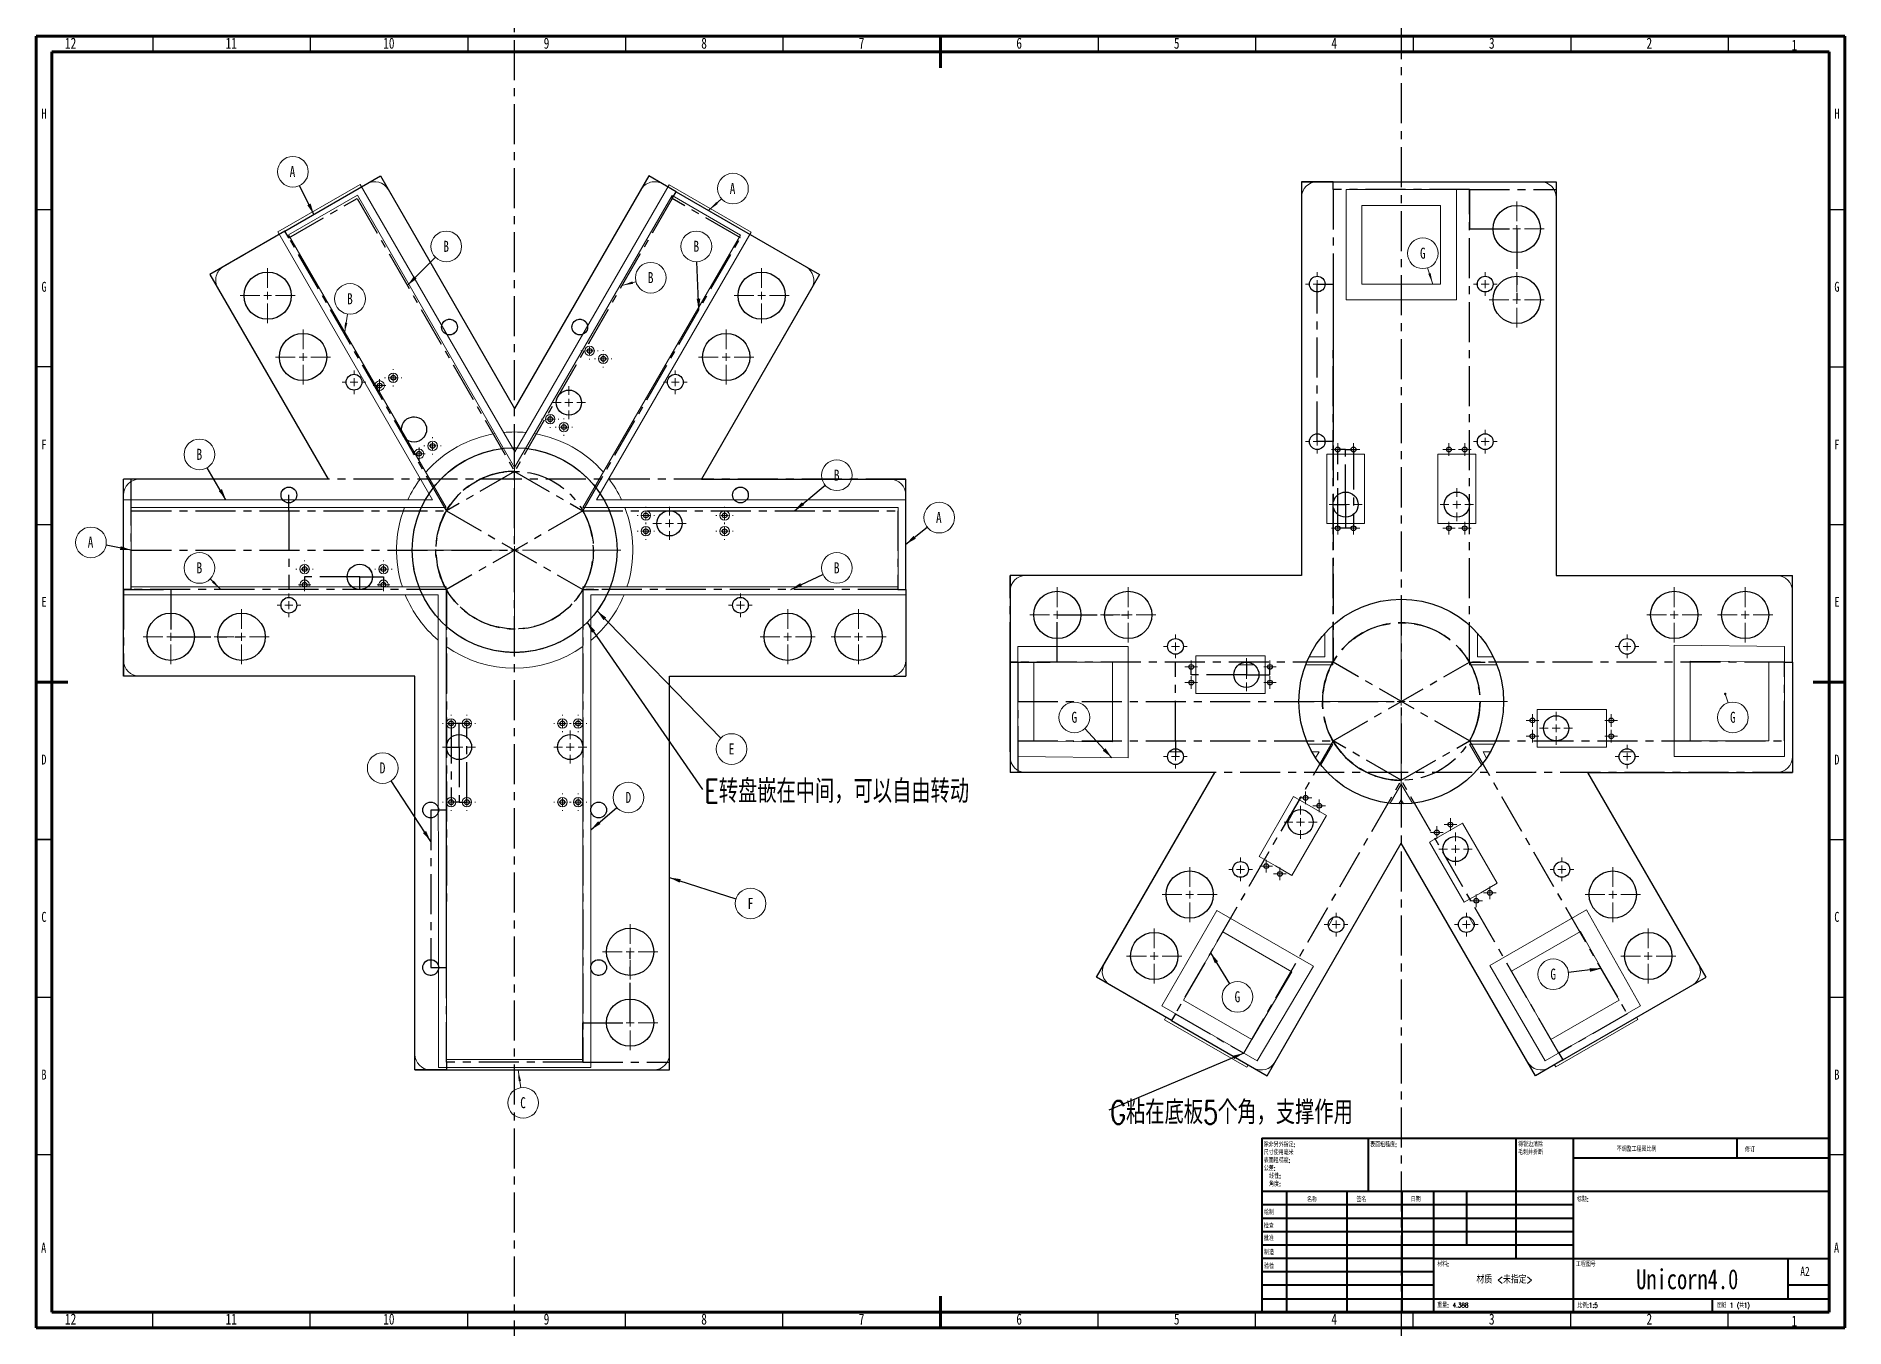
# Model space of a CAD drawing. Header units: millimetres. Extents: x 15 to 589, y -6109 to 6564.
# Drawn here: x 15 to 589, y 5 to 415 of the extents above; entities that cross this region are included whole.
import ezdxf

# ---------------------------------------------------------------- set-up
doc = ezdxf.new("R2010")
doc.units = ezdxf.units.MM
doc.header["$PDSIZE"] = -1
doc.linetypes.add('CENTERX2', pattern=[20.32, 12.7, -2.54, 2.54, -2.54])
doc.styles.add('SLDTEXTSTYLE0', font='TXT', dxfattribs={"width": 0.75})
doc.styles.add('SLDTEXTSTYLE1', font='TXT', dxfattribs={"width": 0.75, "bigfont": 'bigfont'})
doc.styles.add('SLDTEXTSTYLE2', font='TXT', dxfattribs={"width": 0.694444, "bigfont": 'bigfont'})
doc.dimstyles.new('SLDDIMSTYLE0', dxfattribs={"dimtxt": 0.18, "dimasz": 3.556, "dimexe": 0, "dimexo": 0.0625, "dimgap": 0, "dimtad": 0, "dimtih": 1, "dimtoh": 1, "dimdec": 0, "dimrnd": 1e-09, "dimzin": 0, "dimdsep": 46, "dimtxsty": 'Standard', "dimsah": 1, "dimcen": 0.09, "dimadec": 0, "dimazin": 0, "dimtfac": 3.556, "dimtdec": 0, "dimtofl": 0, "dimtmove": 0, "dimatfit": 3, "dimfxl": 1, "dimfrac": 2, "dimtolj": 1, "dimtzin": 0, "dimarcsym": 0})

msp = doc.modelspace()

# ---------------------------------------------------------------- texts
at = {"color": 7, "linetype": 'Continuous', "lineweight": 0}
for s, insert, char_height, attachment_point, style in [('12', (25.93, 414.52), 3.5, 2, 'SLDTEXTSTYLE0'), ('11', (76.93, 414.52), 3.5, 2, 'SLDTEXTSTYLE0'), ('10', (126.93, 414.52), 3.5, 2, 'SLDTEXTSTYLE0'), ('9', (176.96, 414.52), 3.5, 2, 'SLDTEXTSTYLE0'), ('8', (226.96, 414.52), 3.5, 2, 'SLDTEXTSTYLE0'), ('7', (276.96, 414.52), 3.5, 2, 'SLDTEXTSTYLE0'), ('6', (326.96, 414.52), 3.5, 2, 'SLDTEXTSTYLE0'), ('5', (376.96, 414.52), 3.5, 2, 'SLDTEXTSTYLE0'), ('4', (426.96, 414.52), 3.5, 2, 'SLDTEXTSTYLE0'), ('3', (476.96, 414.52), 3.5, 2, 'SLDTEXTSTYLE0'), ('2', (526.96, 414.52), 3.5, 2, 'SLDTEXTSTYLE0'), ('1', (572.97, 413.89), 3.44, 2, 'SLDTEXTSTYLE0'), ('H', (17.49, 392.03), 3.17, 2, 'SLDTEXTSTYLE0'), ('H', (586.49, 392.03), 3.17, 2, 'SLDTEXTSTYLE0'), ('G', (17.49, 337.03), 3.17, 2, 'SLDTEXTSTYLE0'), ('G', (586.49, 337.03), 3.17, 2, 'SLDTEXTSTYLE0'), ('F', (17.47, 286.97), 3.17, 2, 'SLDTEXTSTYLE0'), ('F', (586.47, 286.97), 3.17, 2, 'SLDTEXTSTYLE0'), ('E', (17.51, 237.03), 3.17, 2, 'SLDTEXTSTYLE0'), ('E', (586.51, 237.03), 3.17, 2, 'SLDTEXTSTYLE0'), ('D', (17.46, 186.97), 3.17, 2, 'SLDTEXTSTYLE0'), ('D', (586.46, 186.97), 3.17, 2, 'SLDTEXTSTYLE0'), ('C', (17.47, 137.03), 3.17, 2, 'SLDTEXTSTYLE0'), ('C', (586.47, 137.03), 3.17, 2, 'SLDTEXTSTYLE0'), ('B', (17.48, 86.97), 3.17, 2, 'SLDTEXTSTYLE0'), ('B', (586.48, 86.97), 3.17, 2, 'SLDTEXTSTYLE0'), ('\\M+1955C\\M+196CA\\M+19165糙\\M+19378:', (438.37, 63.92), 1.5, 1, 'SLDTEXTSTYLE1'), ('\\M+19573调\\M+190AE\\M+18D48\\M+192F6图\\M+194E4\\M+197E1', (516.61, 62.53), 1.5, 1, 'SLDTEXTSTYLE1'), ('\\M+18F43订', (557.33, 62.33), 1.5, 1, 'SLDTEXTSTYLE1'), ('\\M+196BC\\M+18FCC', (418.32, 46.5), 1.5, 1, 'SLDTEXTSTYLE1'), ('签\\M+196BC', (434.03, 46.56), 1.5, 1, 'SLDTEXTSTYLE1'), ('\\M+193FA\\M+18AFA', (451.21, 46.58), 1.5, 1, 'SLDTEXTSTYLE1'), ('标题:', (503.96, 46.58), 1.5, 1, 'SLDTEXTSTYLE1'), ('绘\\M+190A7', (404.68, 42.43), 1.5, 1, 'SLDTEXTSTYLE1'), ('检查', (404.62, 38.15), 1.5, 1, 'SLDTEXTSTYLE1'), ('A', (17.37, 32.03), 3.17, 2, 'SLDTEXTSTYLE0'), ('\\M+194E1\\M+18F79', (404.62, 34.18), 1.5, 1, 'SLDTEXTSTYLE1'), ('\\M+190A7\\M+191A2', (404.68, 29.73), 1.5, 1, 'SLDTEXTSTYLE1'), ('A', (586.37, 32.03), 3.17, 2, 'SLDTEXTSTYLE0'), ('验检', (404.68, 25.35), 1.5, 1, 'SLDTEXTSTYLE1'), ('\\M+18DDE\\M+197BF:', (459.65, 25.99), 1.5, 1, 'SLDTEXTSTYLE1'), ('\\M+18D48\\M+192F6图\\M+18D86', (503.63, 25.99), 1.5, 1, 'SLDTEXTSTYLE1'), ('Unicorn4.0', (538.99, 23.61), 6.35, 2, 'SLDTEXTSTYLE0'), ('A2', (574.87, 24.41), 2.91, 1, 'SLDTEXTSTYLE0'), ('\\M+18DDE质 <\\M+196A2\\M+18E77\\M+192E8>', (480.97, 21.49), 2.3813, 2, 'SLDTEXTSTYLE1'), ('\\M+18F64\\M+197CA: 4.388', (459.62, 12.95), 1.4986, 1, 'SLDTEXTSTYLE1'), ('\\M+194E4\\M+197E1:1:5', (504.07, 12.9), 1.5, 1, 'SLDTEXTSTYLE1'), ('图纸 1 (\\M+18BA41)', (548.48, 12.9), 1.5, 1, 'SLDTEXTSTYLE2'), ('12', (25.93, 9.52), 3.5, 2, 'SLDTEXTSTYLE0'), ('11', (76.93, 9.52), 3.5, 2, 'SLDTEXTSTYLE0'), ('10', (126.93, 9.52), 3.5, 2, 'SLDTEXTSTYLE0'), ('9', (176.96, 9.52), 3.5, 2, 'SLDTEXTSTYLE0'), ('8', (226.96, 9.52), 3.5, 2, 'SLDTEXTSTYLE0'), ('7', (276.96, 9.52), 3.5, 2, 'SLDTEXTSTYLE0'), ('6', (326.96, 9.52), 3.5, 2, 'SLDTEXTSTYLE0'), ('5', (376.96, 9.52), 3.5, 2, 'SLDTEXTSTYLE0'), ('4', (426.96, 9.52), 3.5, 2, 'SLDTEXTSTYLE0'), ('3', (476.96, 9.52), 3.5, 2, 'SLDTEXTSTYLE0'), ('2', (526.96, 9.52), 3.5, 2, 'SLDTEXTSTYLE0'), ('1', (572.97, 8.89), 3.44, 2, 'SLDTEXTSTYLE0')]:
    msp.add_mtext(s, dxfattribs=dict(at, insert=insert, char_height=char_height, attachment_point=attachment_point, style=style))

# ---------------------------------------------------------------- blocks, each defined once
blk = doc.blocks.new('SW_NOTE_0')
at = {"color": 0, "linetype": 'Continuous', "lineweight": 0, "char_height": 1.5, "attachment_point": 1, "style": 'SLDTEXTSTYLE1'}
for s, insert in [('\\M+18F9C\\M+194F1另\\M+18A4F\\M+18E77\\M+192E8:', (0, 1.93)), ('\\M+1955C\\M+196CA\\M+19165糙\\M+19378:', (0, -3.07)), ('\\M+18EDA\\M+190A1\\M+18E67\\M+19770\\M+19F7C\\M+195C4', (0, -0.57)), ('\\M+18CF6\\M+18DB7:', (0, -5.57)), ('\\M+18A70\\M+19378:', (1.69, -10.57)), ('线\\M+190AB:', (1.69, -8.07))]:
    blk.add_mtext(s, dxfattribs=dict(at, insert=insert))
blk = doc.blocks.new('SW_NOTE_1')
at = {"color": 0, "linetype": 'Continuous', "lineweight": 0, "char_height": 1.5, "attachment_point": 1, "style": 'SLDTEXTSTYLE1'}
for s, insert in [('\\M+18FAB锐边\\M+190B4\\M+18F9C', (0, 1.93)), ('\\M+196D1\\M+18E68\\M+19BF3\\M+190DC\\M+19266', (0, -0.57))]:
    blk.add_mtext(s, dxfattribs=dict(at, insert=insert))
blk = doc.blocks.new('SW_NOTE_2')
at = {"color": 0, "linetype": 'Continuous', "lineweight": 0}
blk.add_circle((-4.78, 0.91), 4.87, dxfattribs=at)
at = {"color": 0, "linetype": 'Continuous', "lineweight": 0, "insert": (-4.92, 2.7), "char_height": 3.5, "attachment_point": 2, "style": 'SLDTEXTSTYLE0'}
blk.add_mtext('A', dxfattribs=at)
blk = doc.blocks.new('SW_NOTE_3')
at = {"color": 0, "linetype": 'Continuous', "lineweight": 0}
blk.add_circle((-2.15, 4.37), 4.87, dxfattribs=at)
at = {"color": 0, "linetype": 'Continuous', "lineweight": 0, "insert": (-2.29, 6.16), "char_height": 3.5, "attachment_point": 2, "style": 'SLDTEXTSTYLE0'}
blk.add_mtext('A', dxfattribs=at)
blk = doc.blocks.new('SW_NOTE_4')
at = {"color": 0, "linetype": 'Continuous', "lineweight": 0}
blk.add_circle((3.62, 3.25), 4.87, dxfattribs=at)
at = {"color": 0, "linetype": 'Continuous', "lineweight": 0, "insert": (3.49, 5.04), "char_height": 3.5, "attachment_point": 2, "style": 'SLDTEXTSTYLE0'}
blk.add_mtext('A', dxfattribs=at)
blk = doc.blocks.new('SW_NOTE_5')
at = {"color": 0, "linetype": 'Continuous', "lineweight": 0}
blk.add_circle((3.81, 3.04), 4.87, dxfattribs=at)
at = {"color": 0, "linetype": 'Continuous', "lineweight": 0, "insert": (3.67, 4.83), "char_height": 3.5, "attachment_point": 2, "style": 'SLDTEXTSTYLE0'}
blk.add_mtext('A', dxfattribs=at)
blk = doc.blocks.new('SW_NOTE_6')
at = {"color": 0, "linetype": 'Continuous', "lineweight": 0}
blk.add_circle((3.44, 3.45), 4.87, dxfattribs=at)
at = {"color": 0, "linetype": 'Continuous', "lineweight": 0, "insert": (3.41, 5.24), "char_height": 3.5, "attachment_point": 2, "style": 'SLDTEXTSTYLE0'}
blk.add_mtext('B', dxfattribs=at)
blk = doc.blocks.new('SW_NOTE_7')
at = {"color": 0, "linetype": 'Continuous', "lineweight": 0}
blk.add_circle((0.78, 4.81), 4.87, dxfattribs=at)
at = {"color": 0, "linetype": 'Continuous', "lineweight": 0, "insert": (0.75, 6.6), "char_height": 3.5, "attachment_point": 2, "style": 'SLDTEXTSTYLE0'}
blk.add_mtext('B', dxfattribs=at)
blk = doc.blocks.new('SW_NOTE_8')
at = {"color": 0, "linetype": 'Continuous', "lineweight": 0}
blk.add_circle((4.7, 1.28), 4.87, dxfattribs=at)
at = {"color": 0, "linetype": 'Continuous', "lineweight": 0, "insert": (4.67, 3.07), "char_height": 3.5, "attachment_point": 2, "style": 'SLDTEXTSTYLE0'}
blk.add_mtext('B', dxfattribs=at)
blk = doc.blocks.new('SW_NOTE_9')
at = {"color": 0, "linetype": 'Continuous', "lineweight": 0}
blk.add_circle((-0.2, 4.87), 4.87, dxfattribs=at)
at = {"color": 0, "linetype": 'Continuous', "lineweight": 0, "insert": (-0.22, 6.66), "char_height": 3.5, "attachment_point": 2, "style": 'SLDTEXTSTYLE0'}
blk.add_mtext('B', dxfattribs=at)
blk = doc.blocks.new('SW_NOTE_10')
at = {"color": 0, "linetype": 'Continuous', "lineweight": 0}
blk.add_circle((3.74, 3.13), 4.87, dxfattribs=at)
at = {"color": 0, "linetype": 'Continuous', "lineweight": 0, "insert": (3.71, 4.92), "char_height": 3.5, "attachment_point": 2, "style": 'SLDTEXTSTYLE0'}
blk.add_mtext('B', dxfattribs=at)
blk = doc.blocks.new('SW_NOTE_11')
at = {"color": 0, "linetype": 'Continuous', "lineweight": 0}
blk.add_circle((4.41, 2.07), 4.87, dxfattribs=at)
at = {"color": 0, "linetype": 'Continuous', "lineweight": 0, "insert": (4.38, 3.86), "char_height": 3.5, "attachment_point": 2, "style": 'SLDTEXTSTYLE0'}
blk.add_mtext('B', dxfattribs=at)
blk = doc.blocks.new('SW_NOTE_12')
at = {"color": 0, "linetype": 'Continuous', "lineweight": 0}
blk.add_circle((-2.46, 4.2), 4.87, dxfattribs=at)
at = {"color": 0, "linetype": 'Continuous', "lineweight": 0, "insert": (-2.49, 5.99), "char_height": 3.5, "attachment_point": 2, "style": 'SLDTEXTSTYLE0'}
blk.add_mtext('B', dxfattribs=at)
blk = doc.blocks.new('SW_NOTE_13')
at = {"color": 0, "linetype": 'Continuous', "lineweight": 0}
blk.add_circle((-3.42, 3.46), 4.87, dxfattribs=at)
at = {"color": 0, "linetype": 'Continuous', "lineweight": 0, "insert": (-3.45, 5.26), "char_height": 3.5, "attachment_point": 2, "style": 'SLDTEXTSTYLE0'}
blk.add_mtext('B', dxfattribs=at)
blk = doc.blocks.new('SW_NOTE_14')
at = {"color": 0, "linetype": 'Continuous', "lineweight": 0}
blk.add_circle((0.74, -4.81), 4.87, dxfattribs=at)
at = {"color": 0, "linetype": 'Continuous', "lineweight": 0, "insert": (0.71, -3.02), "char_height": 3.5, "attachment_point": 2, "style": 'SLDTEXTSTYLE0'}
blk.add_mtext('C', dxfattribs=at)
blk = doc.blocks.new('SW_NOTE_15')
at = {"color": 0, "linetype": 'Continuous', "lineweight": 0}
blk.add_circle((-2.67, 4.07), 4.87, dxfattribs=at)
at = {"color": 0, "linetype": 'Continuous', "lineweight": 0, "insert": (-2.71, 5.87), "char_height": 3.5, "attachment_point": 2, "style": 'SLDTEXTSTYLE0'}
blk.add_mtext('D', dxfattribs=at)
blk = doc.blocks.new('SW_NOTE_16')
at = {"color": 0, "linetype": 'Continuous', "lineweight": 0}
blk.add_circle((3.69, 3.18), 4.87, dxfattribs=at)
at = {"color": 0, "linetype": 'Continuous', "lineweight": 0, "insert": (3.65, 4.97), "char_height": 3.5, "attachment_point": 2, "style": 'SLDTEXTSTYLE0'}
blk.add_mtext('D', dxfattribs=at)
blk = doc.blocks.new('SW_NOTE_17')
at = {"color": 0, "linetype": 'Continuous', "lineweight": 0}
blk.add_circle((3.4, -3.49), 4.87, dxfattribs=at)
at = {"color": 0, "linetype": 'Continuous', "lineweight": 0, "insert": (3.4, -1.7), "char_height": 3.5, "attachment_point": 2, "style": 'SLDTEXTSTYLE0'}
blk.add_mtext('E', dxfattribs=at)
blk = doc.blocks.new('SW_NOTE_18')
at = {"color": 0, "linetype": 'Continuous', "lineweight": 0}
blk.add_circle((4.64, -1.48), 4.87, dxfattribs=at)
at = {"color": 0, "linetype": 'Continuous', "lineweight": 0, "insert": (4.6, 0.31), "char_height": 3.5, "attachment_point": 2, "style": 'SLDTEXTSTYLE0'}
blk.add_mtext('F', dxfattribs=at)
blk = doc.blocks.new('SW_NOTE_19')
at = {"color": 0, "linetype": 'Continuous', "lineweight": 0, "insert": (0.58, 3.09), "char_height": 7.4083, "attachment_point": 1, "style": 'SLDTEXTSTYLE1'}
blk.add_mtext('E转盘\\M+19BC6\\M+18DDD\\M+19286间\\M+18143\\M+189C2\\M+188C8\\M+18EA9\\M+19752转动', dxfattribs=at)
blk = doc.blocks.new('SW_CENTERMARKSYMBOL_0')
at = {"color": 0, "linetype": 'Continuous', "lineweight": 0}
for p, q in [((-2.5, 0), (-5.25, 0)), ((0, 0), (-1.25, 0)), ((0, 2.5), (0, 5.25)), ((0, 0), (0, 1.25)), ((0, 0), (0, -1.25)), ((0, 0), (1.25, 0)), ((2.5, 0), (5.25, 0)), ((0, -2.5), (0, -5.25))]:
    blk.add_line(p, q, dxfattribs=at)
blk = doc.blocks.new('SW_CENTERMARKSYMBOL_1')
at = {"color": 0, "linetype": 'Continuous', "lineweight": 0}
for p, q in [((-2.5, 0), (-5.25, 0)), ((0, 0), (-1.25, 0)), ((0, 2.5), (0, 5.25)), ((0, 0), (0, 1.25)), ((0, 0), (0, -1.25)), ((0, 0), (1.25, 0)), ((2.5, 0), (5.25, 0)), ((0, -2.5), (0, -5.25))]:
    blk.add_line(p, q, dxfattribs=at)
blk = doc.blocks.new('SW_CENTERMARKSYMBOL_2')
at = {"color": 0, "linetype": 'Continuous', "lineweight": 0}
for p, q in [((-2.5, 0), (-5.25, 0)), ((0, 0), (-1.25, 0)), ((0, 2.5), (0, 5.25)), ((0, 0), (0, 1.25)), ((0, 0), (0, -1.25)), ((0, 0), (1.25, 0)), ((2.5, 0), (5.25, 0)), ((0, -2.5), (0, -5.25))]:
    blk.add_line(p, q, dxfattribs=at)
blk = doc.blocks.new('SW_CENTERMARKSYMBOL_3')
at = {"color": 0, "linetype": 'Continuous', "lineweight": 0}
for p, q in [((-2.5, 0), (-5.25, 0)), ((0, 0), (-1.25, 0)), ((0, 2.5), (0, 5.25)), ((0, 0), (0, 1.25)), ((0, 0), (0, -1.25)), ((0, 0), (1.25, 0)), ((2.5, 0), (5.25, 0)), ((0, -2.5), (0, -5.25))]:
    blk.add_line(p, q, dxfattribs=at)
blk = doc.blocks.new('SW_CENTERMARKSYMBOL_4')
at = {"color": 0, "linetype": 'Continuous', "lineweight": 0}
for p, q in [((-2.5, 0), (-2.75, 0)), ((0, 0), (-1.25, 0)), ((0, 2.5), (0, 2.75)), ((0, 0), (0, 1.25)), ((0, 0), (0, -1.25)), ((0, 0), (1.25, 0)), ((2.5, 0), (2.75, 0)), ((0, -2.5), (0, -2.75))]:
    blk.add_line(p, q, dxfattribs=at)
blk = doc.blocks.new('SW_CENTERMARKSYMBOL_5')
at = {"color": 0, "linetype": 'Continuous', "lineweight": 0}
for p, q in [((-2.5, 0), (-2.75, 0)), ((0, 0), (-1.25, 0)), ((0, 2.5), (0, 2.75)), ((0, 0), (0, 1.25)), ((0, 0), (0, -1.25)), ((0, 0), (1.25, 0)), ((2.5, 0), (2.75, 0)), ((0, -2.5), (0, -2.75))]:
    blk.add_line(p, q, dxfattribs=at)
blk = doc.blocks.new('SW_CENTERMARKSYMBOL_6')
at = {"color": 0, "linetype": 'Continuous', "lineweight": 0}
for p, q in [((-2.5, 0), (-2.75, 0)), ((0, 0), (-1.25, 0)), ((0, 2.5), (0, 2.75)), ((0, 0), (0, 1.25)), ((0, 0), (0, -1.25)), ((0, 0), (1.25, 0)), ((2.5, 0), (2.75, 0)), ((0, -2.5), (0, -2.75))]:
    blk.add_line(p, q, dxfattribs=at)
blk = doc.blocks.new('SW_CENTERMARKSYMBOL_7')
at = {"color": 0, "linetype": 'Continuous', "lineweight": 0}
for p, q in [((-2.5, 0), (-2.75, 0)), ((0, 0), (-1.25, 0)), ((0, 2.5), (0, 2.75)), ((0, 0), (0, 1.25)), ((0, 0), (0, -1.25)), ((0, 0), (1.25, 0)), ((2.5, 0), (2.75, 0)), ((0, -2.5), (0, -2.75))]:
    blk.add_line(p, q, dxfattribs=at)
blk = doc.blocks.new('SW_CENTERMARKSYMBOL_8')
at = {"color": 0, "linetype": 'Continuous', "lineweight": 0}
for p, q in [((-1.25, 0), (-2, 0)), ((0, 0), (-1.25, 0)), ((0, 1.25), (0, 2)), ((0, 0), (0, 1.25)), ((0, 0), (0, -1.25)), ((0, 0), (1.25, 0)), ((1.25, 0), (2, 0)), ((0, -1.25), (0, -2))]:
    blk.add_line(p, q, dxfattribs=at)
blk = doc.blocks.new('SW_CENTERMARKSYMBOL_9')
at = {"color": 0, "linetype": 'Continuous', "lineweight": 0}
for p, q in [((-1.25, 0), (-2, 0)), ((0, 0), (-1.25, 0)), ((0, 1.25), (0, 2)), ((0, 0), (0, 1.25)), ((0, 0), (0, -1.25)), ((0, 0), (1.25, 0)), ((1.25, 0), (2, 0)), ((0, -1.25), (0, -2))]:
    blk.add_line(p, q, dxfattribs=at)
blk = doc.blocks.new('SW_CENTERMARKSYMBOL_10')
at = {"color": 0, "linetype": 'Continuous', "lineweight": 0}
for p, q in [((0, 2.5), (0, 33.75)), ((-2.5, 0), (-33.75, 0)), ((0, 0), (-1.25, 0)), ((0, 0), (0, 1.25)), ((0, 0), (0, -1.25)), ((0, 0), (1.25, 0)), ((2.5, 0), (33.75, 0)), ((0, -2.5), (0, -33.75))]:
    blk.add_line(p, q, dxfattribs=at)
blk = doc.blocks.new('SW_CENTERMARKSYMBOL_11')
at = {"color": 0, "linetype": 'Continuous', "lineweight": 0}
for p, q in [((-1.25, 0), (-2, 0)), ((0, 0), (-1.25, 0)), ((0, 1.25), (0, 2)), ((0, 0), (0, 1.25)), ((0, 0), (0, -1.25)), ((0, 0), (1.25, 0)), ((1.25, 0), (2, 0)), ((0, -1.25), (0, -2))]:
    blk.add_line(p, q, dxfattribs=at)
blk = doc.blocks.new('SW_CENTERMARKSYMBOL_12')
at = {"color": 0, "linetype": 'Continuous', "lineweight": 0}
for p, q in [((-1.25, 0), (-2, 0)), ((0, 0), (-1.25, 0)), ((0, 1.25), (0, 2)), ((0, 0), (0, 1.25)), ((0, 0), (0, -1.25)), ((0, 0), (1.25, 0)), ((1.25, 0), (2, 0)), ((0, -1.25), (0, -2))]:
    blk.add_line(p, q, dxfattribs=at)
blk = doc.blocks.new('SW_CENTERMARKSYMBOL_13')
at = {"color": 0, "linetype": 'Continuous', "lineweight": 0}
for p, q in [((-2.5, 0), (-2.75, 0)), ((0, 0), (-1.25, 0)), ((0, 2.5), (0, 2.75)), ((0, 0), (0, 1.25)), ((0, 0), (0, -1.25)), ((0, 0), (1.25, 0)), ((2.5, 0), (2.75, 0)), ((0, -2.5), (0, -2.75))]:
    blk.add_line(p, q, dxfattribs=at)
blk = doc.blocks.new('SW_CENTERMARKSYMBOL_14')
at = {"color": 0, "linetype": 'Continuous', "lineweight": 0}
for p, q in [((-2.5, 0), (-2.75, 0)), ((0, 0), (-1.25, 0)), ((0, 2.5), (0, 2.75)), ((0, 0), (0, 1.25)), ((0, 0), (0, -1.25)), ((0, 0), (1.25, 0)), ((2.5, 0), (2.75, 0)), ((0, -2.5), (0, -2.75))]:
    blk.add_line(p, q, dxfattribs=at)
blk = doc.blocks.new('SW_CENTERMARKSYMBOL_15')
at = {"color": 0, "linetype": 'Continuous', "lineweight": 0}
for p, q in [((-2.5, 0), (-2.75, 0)), ((0, 0), (-1.25, 0)), ((0, 2.5), (0, 2.75)), ((0, 0), (0, 1.25)), ((0, 0), (0, -1.25)), ((0, 0), (1.25, 0)), ((2.5, 0), (2.75, 0)), ((0, -2.5), (0, -2.75))]:
    blk.add_line(p, q, dxfattribs=at)
blk = doc.blocks.new('SW_CENTERMARKSYMBOL_16')
at = {"color": 0, "linetype": 'Continuous', "lineweight": 0}
for p, q in [((-2.5, 0), (-2.75, 0)), ((0, 0), (-1.25, 0)), ((0, 2.5), (0, 2.75)), ((0, 0), (0, 1.25)), ((0, 0), (0, -1.25)), ((0, 0), (1.25, 0)), ((2.5, 0), (2.75, 0)), ((0, -2.5), (0, -2.75))]:
    blk.add_line(p, q, dxfattribs=at)
blk = doc.blocks.new('SW_CENTERMARKSYMBOL_17')
at = {"color": 0, "linetype": 'Continuous', "lineweight": 0}
for p, q in [((0, 2.5), (0, 8.75)), ((-2.5, 0), (-8.75, 0)), ((0, 0), (-1.25, 0)), ((0, 0), (0, 1.25)), ((0, 0), (0, -1.25)), ((0, 0), (1.25, 0)), ((2.5, 0), (8.75, 0)), ((0, -2.5), (0, -8.75))]:
    blk.add_line(p, q, dxfattribs=at)
blk = doc.blocks.new('SW_CENTERMARKSYMBOL_18')
at = {"color": 0, "linetype": 'Continuous', "lineweight": 0}
for p, q in [((0, 2.5), (0, 8.75)), ((-2.5, 0), (-8.75, 0)), ((0, 0), (-1.25, 0)), ((0, 0), (0, 1.25)), ((0, 0), (0, -1.25)), ((0, 0), (1.25, 0)), ((2.5, 0), (8.75, 0)), ((0, -2.5), (0, -8.75))]:
    blk.add_line(p, q, dxfattribs=at)
blk = doc.blocks.new('SW_CENTERMARKSYMBOL_19')
at = {"color": 0, "linetype": 'Continuous', "lineweight": 0}
for p, q in [((-2.5, 0), (-3.75, 0)), ((0, 0), (-1.25, 0)), ((0, 2.5), (0, 3.75)), ((0, 0), (0, 1.25)), ((0, 0), (0, -1.25)), ((0, 0), (1.25, 0)), ((2.5, 0), (3.75, 0)), ((0, -2.5), (0, -3.75))]:
    blk.add_line(p, q, dxfattribs=at)
blk = doc.blocks.new('SW_CENTERMARKSYMBOL_20')
at = {"color": 0, "linetype": 'Continuous', "lineweight": 0}
for p, q in [((-2.5, 0), (-3.75, 0)), ((0, 0), (-1.25, 0)), ((0, 2.5), (0, 3.75)), ((0, 0), (0, 1.25)), ((0, 0), (0, -1.25)), ((0, 0), (1.25, 0)), ((2.5, 0), (3.75, 0)), ((0, -2.5), (0, -3.75))]:
    blk.add_line(p, q, dxfattribs=at)
blk = doc.blocks.new('SW_CENTERMARKSYMBOL_21')
at = {"color": 0, "linetype": 'Continuous', "lineweight": 0}
for p, q in [((-2.5, 0), (-3.75, 0)), ((0, 0), (-1.25, 0)), ((0, 2.5), (0, 3.75)), ((0, 0), (0, 1.25)), ((0, 0), (0, -1.25)), ((0, 0), (1.25, 0)), ((2.5, 0), (3.75, 0)), ((0, -2.5), (0, -3.75))]:
    blk.add_line(p, q, dxfattribs=at)
blk = doc.blocks.new('SW_CENTERMARKSYMBOL_22')
at = {"color": 0, "linetype": 'Continuous', "lineweight": 0}
for p, q in [((-2.5, 0), (-3.75, 0)), ((0, 0), (-1.25, 0)), ((0, 2.5), (0, 3.75)), ((0, 0), (0, 1.25)), ((0, 0), (0, -1.25)), ((0, 0), (1.25, 0)), ((2.5, 0), (3.75, 0)), ((0, -2.5), (0, -3.75))]:
    blk.add_line(p, q, dxfattribs=at)
blk = doc.blocks.new('SW_CENTERMARKSYMBOL_23')
at = {"color": 0, "linetype": 'Continuous', "lineweight": 0}
for p, q in [((0, 2.5), (0, 8.75)), ((-2.5, 0), (-8.75, 0)), ((0, 0), (-1.25, 0)), ((0, 0), (0, 1.25)), ((0, 0), (0, -1.25)), ((0, 0), (1.25, 0)), ((2.5, 0), (8.75, 0)), ((0, -2.5), (0, -8.75))]:
    blk.add_line(p, q, dxfattribs=at)
blk = doc.blocks.new('SW_CENTERMARKSYMBOL_24')
at = {"color": 0, "linetype": 'Continuous', "lineweight": 0}
for p, q in [((0, 2.5), (0, 8.75)), ((-2.5, 0), (-8.75, 0)), ((0, 0), (-1.25, 0)), ((0, 0), (0, 1.25)), ((0, 0), (0, -1.25)), ((0, 0), (1.25, 0)), ((2.5, 0), (8.75, 0)), ((0, -2.5), (0, -8.75))]:
    blk.add_line(p, q, dxfattribs=at)
blk = doc.blocks.new('SW_CENTERMARKSYMBOL_25')
at = {"color": 0, "linetype": 'Continuous', "lineweight": 0}
for p, q in [((0, 2.5), (0, 8.75)), ((-2.5, 0), (-8.75, 0)), ((0, 0), (-1.25, 0)), ((0, 0), (0, 1.25)), ((0, 0), (0, -1.25)), ((0, 0), (1.25, 0)), ((2.5, 0), (8.75, 0)), ((0, -2.5), (0, -8.75))]:
    blk.add_line(p, q, dxfattribs=at)
blk = doc.blocks.new('SW_CENTERMARKSYMBOL_26')
at = {"color": 0, "linetype": 'Continuous', "lineweight": 0}
for p, q in [((0, 2.5), (0, 8.75)), ((-2.5, 0), (-8.75, 0)), ((0, 0), (-1.25, 0)), ((0, 0), (0, 1.25)), ((0, 0), (0, -1.25)), ((0, 0), (1.25, 0)), ((2.5, 0), (8.75, 0)), ((0, -2.5), (0, -8.75))]:
    blk.add_line(p, q, dxfattribs=at)
blk = doc.blocks.new('SW_CENTERMARKSYMBOL_27')
at = {"color": 0, "linetype": 'Continuous', "lineweight": 0}
for p, q in [((0, 2.5), (0, 8.75)), ((-2.5, 0), (-8.75, 0)), ((0, 0), (-1.25, 0)), ((0, 0), (0, 1.25)), ((0, 0), (0, -1.25)), ((0, 0), (1.25, 0)), ((2.5, 0), (8.75, 0)), ((0, -2.5), (0, -8.75))]:
    blk.add_line(p, q, dxfattribs=at)
blk = doc.blocks.new('SW_CENTERMARKSYMBOL_28')
at = {"color": 0, "linetype": 'Continuous', "lineweight": 0}
for p, q in [((0, 2.5), (0, 8.75)), ((-2.5, 0), (-8.75, 0)), ((0, 0), (-1.25, 0)), ((0, 0), (0, 1.25)), ((0, 0), (0, -1.25)), ((0, 0), (1.25, 0)), ((2.5, 0), (8.75, 0)), ((0, -2.5), (0, -8.75))]:
    blk.add_line(p, q, dxfattribs=at)
blk = doc.blocks.new('SW_CENTERMARKSYMBOL_29')
at = {"color": 0, "linetype": 'Continuous', "lineweight": 0}
for p, q in [((-2.5, 0), (-2.75, 0)), ((0, 0), (-1.25, 0)), ((0, 2.5), (0, 2.75)), ((0, 0), (0, 1.25)), ((0, 0), (0, -1.25)), ((0, 0), (1.25, 0)), ((2.5, 0), (2.75, 0)), ((0, -2.5), (0, -2.75))]:
    blk.add_line(p, q, dxfattribs=at)
blk = doc.blocks.new('SW_CENTERMARKSYMBOL_30')
at = {"color": 0, "linetype": 'Continuous', "lineweight": 0}
for p, q in [((-2.5, 0), (-2.75, 0)), ((0, 0), (-1.25, 0)), ((0, 2.5), (0, 2.75)), ((0, 0), (0, 1.25)), ((0, 0), (0, -1.25)), ((0, 0), (1.25, 0)), ((2.5, 0), (2.75, 0)), ((0, -2.5), (0, -2.75))]:
    blk.add_line(p, q, dxfattribs=at)
blk = doc.blocks.new('SW_CENTERMARKSYMBOL_31')
at = {"color": 0, "linetype": 'Continuous', "lineweight": 0}
for p, q in [((-2.5, 0), (-2.75, 0)), ((0, 0), (-1.25, 0)), ((0, 2.5), (0, 2.75)), ((0, 0), (0, 1.25)), ((0, 0), (0, -1.25)), ((0, 0), (1.25, 0)), ((2.5, 0), (2.75, 0)), ((0, -2.5), (0, -2.75))]:
    blk.add_line(p, q, dxfattribs=at)
blk = doc.blocks.new('SW_CENTERMARKSYMBOL_32')
at = {"color": 0, "linetype": 'Continuous', "lineweight": 0}
for p, q in [((-2.5, 0), (-2.75, 0)), ((0, 0), (-1.25, 0)), ((0, 2.5), (0, 2.75)), ((0, 0), (0, 1.25)), ((0, 0), (0, -1.25)), ((0, 0), (1.25, 0)), ((2.5, 0), (2.75, 0)), ((0, -2.5), (0, -2.75))]:
    blk.add_line(p, q, dxfattribs=at)
blk = doc.blocks.new('SW_CENTERMARKSYMBOL_33')
at = {"color": 0, "linetype": 'Continuous', "lineweight": 0}
for p, q in [((-2.5, 0), (-2.75, 0)), ((0, 0), (-1.25, 0)), ((0, 2.5), (0, 2.75)), ((0, 0), (0, 1.25)), ((0, 0), (0, -1.25)), ((0, 0), (1.25, 0)), ((2.5, 0), (2.75, 0)), ((0, -2.5), (0, -2.75))]:
    blk.add_line(p, q, dxfattribs=at)
blk = doc.blocks.new('SW_CENTERMARKSYMBOL_34')
at = {"color": 0, "linetype": 'Continuous', "lineweight": 0}
for p, q in [((-2.5, 0), (-2.75, 0)), ((0, 0), (-1.25, 0)), ((0, 2.5), (0, 2.75)), ((0, 0), (0, 1.25)), ((0, 0), (0, -1.25)), ((0, 0), (1.25, 0)), ((2.5, 0), (2.75, 0)), ((0, -2.5), (0, -2.75))]:
    blk.add_line(p, q, dxfattribs=at)
blk = doc.blocks.new('SW_CENTERMARKSYMBOL_35')
at = {"color": 0, "linetype": 'Continuous', "lineweight": 0}
for p, q in [((-2.5, 0), (-2.75, 0)), ((0, 0), (-1.25, 0)), ((0, 2.5), (0, 2.75)), ((0, 0), (0, 1.25)), ((0, 0), (0, -1.25)), ((0, 0), (1.25, 0)), ((2.5, 0), (2.75, 0)), ((0, -2.5), (0, -2.75))]:
    blk.add_line(p, q, dxfattribs=at)
blk = doc.blocks.new('SW_CENTERMARKSYMBOL_36')
at = {"color": 0, "linetype": 'Continuous', "lineweight": 0}
for p, q in [((-2.5, 0), (-2.75, 0)), ((0, 0), (-1.25, 0)), ((0, 2.5), (0, 2.75)), ((0, 0), (0, 1.25)), ((0, 0), (0, -1.25)), ((0, 0), (1.25, 0)), ((2.5, 0), (2.75, 0)), ((0, -2.5), (0, -2.75))]:
    blk.add_line(p, q, dxfattribs=at)
blk = doc.blocks.new('SW_CENTERMARKSYMBOL_37')
at = {"color": 0, "linetype": 'Continuous', "lineweight": 0}
for p, q in [((-2.5, 0), (-2.75, 0)), ((0, 0), (-1.25, 0)), ((0, 2.5), (0, 2.75)), ((0, 0), (0, 1.25)), ((0, 0), (0, -1.25)), ((0, 0), (1.25, 0)), ((2.5, 0), (2.75, 0)), ((0, -2.5), (0, -2.75))]:
    blk.add_line(p, q, dxfattribs=at)
blk = doc.blocks.new('SW_CENTERMARKSYMBOL_38')
at = {"color": 0, "linetype": 'Continuous', "lineweight": 0}
for p, q in [((-2.5, 0), (-2.75, 0)), ((0, 0), (-1.25, 0)), ((0, 2.5), (0, 2.75)), ((0, 0), (0, 1.25)), ((0, 0), (0, -1.25)), ((0, 0), (1.25, 0)), ((2.5, 0), (2.75, 0)), ((0, -2.5), (0, -2.75))]:
    blk.add_line(p, q, dxfattribs=at)
blk = doc.blocks.new('SW_CENTERMARKSYMBOL_39')
at = {"color": 0, "linetype": 'Continuous', "lineweight": 0}
for p, q in [((-2.5, 0), (-2.75, 0)), ((0, 0), (-1.25, 0)), ((0, 2.5), (0, 2.75)), ((0, 0), (0, 1.25)), ((0, 0), (0, -1.25)), ((0, 0), (1.25, 0)), ((2.5, 0), (2.75, 0)), ((0, -2.5), (0, -2.75))]:
    blk.add_line(p, q, dxfattribs=at)
blk = doc.blocks.new('SW_CENTERMARKSYMBOL_40')
at = {"color": 0, "linetype": 'Continuous', "lineweight": 0}
for p, q in [((-2.5, 0), (-2.75, 0)), ((0, 0), (-1.25, 0)), ((0, 2.5), (0, 2.75)), ((0, 0), (0, 1.25)), ((0, 0), (0, -1.25)), ((0, 0), (1.25, 0)), ((2.5, 0), (2.75, 0)), ((0, -2.5), (0, -2.75))]:
    blk.add_line(p, q, dxfattribs=at)
blk = doc.blocks.new('SW_CENTERMARKSYMBOL_41')
at = {"color": 0, "linetype": 'Continuous', "lineweight": 0}
for p, q in [((0, 2.5), (0, 8.75)), ((-2.5, 0), (-8.75, 0)), ((0, 0), (-1.25, 0)), ((0, 0), (0, 1.25)), ((0, 0), (0, -1.25)), ((0, 0), (1.25, 0)), ((2.5, 0), (8.75, 0)), ((0, -2.5), (0, -8.75))]:
    blk.add_line(p, q, dxfattribs=at)
blk = doc.blocks.new('SW_CENTERMARKSYMBOL_42')
at = {"color": 0, "linetype": 'Continuous', "lineweight": 0}
for p, q in [((0, 2.5), (0, 8.75)), ((-2.5, 0), (-8.75, 0)), ((0, 0), (-1.25, 0)), ((0, 0), (0, 1.25)), ((0, 0), (0, -1.25)), ((0, 0), (1.25, 0)), ((2.5, 0), (8.75, 0)), ((0, -2.5), (0, -8.75))]:
    blk.add_line(p, q, dxfattribs=at)
blk = doc.blocks.new('SW_NOTE_20')
at = {"color": 0, "linetype": 'Continuous', "lineweight": 0}
blk.add_circle((-3.32, 3.57), 4.87, dxfattribs=at)
at = {"color": 0, "linetype": 'Continuous', "lineweight": 0, "insert": (-3.33, 5.36), "char_height": 3.5, "attachment_point": 2, "style": 'SLDTEXTSTYLE0'}
blk.add_mtext('G', dxfattribs=at)
blk = doc.blocks.new('SW_NOTE_21')
at = {"color": 0, "linetype": 'Continuous', "lineweight": 0}
blk.add_circle((2.53, -4.16), 4.87, dxfattribs=at)
at = {"color": 0, "linetype": 'Continuous', "lineweight": 0, "insert": (2.52, -2.37), "char_height": 3.5, "attachment_point": 2, "style": 'SLDTEXTSTYLE0'}
blk.add_mtext('G', dxfattribs=at)
blk = doc.blocks.new('SW_NOTE_22')
at = {"color": 0, "linetype": 'Continuous', "lineweight": 0}
blk.add_circle((-4.84, -0.57), 4.87, dxfattribs=at)
at = {"color": 0, "linetype": 'Continuous', "lineweight": 0, "insert": (-4.85, 1.23), "char_height": 3.5, "attachment_point": 2, "style": 'SLDTEXTSTYLE0'}
blk.add_mtext('G', dxfattribs=at)
blk = doc.blocks.new('SW_NOTE_23')
at = {"color": 0, "linetype": 'Continuous', "lineweight": 0}
blk.add_circle((1.51, -4.63), 4.87, dxfattribs=at)
at = {"color": 0, "linetype": 'Continuous', "lineweight": 0, "insert": (1.5, -2.84), "char_height": 3.5, "attachment_point": 2, "style": 'SLDTEXTSTYLE0'}
blk.add_mtext('G', dxfattribs=at)
blk = doc.blocks.new('_DOT')
at = {"color": 0, "linetype": 'ByBlock', "lineweight": -2}
blk.add_line((-0.5, 0), (-1, 0), dxfattribs=at)
at = {"color": 0, "linetype": 'ByBlock', "const_width": 0.5}
blk.add_lwpolyline([(-0.25, 0, 1), (0.25, 0, 1)], format="xyb", close=True, dxfattribs=at)
blk = doc.blocks.new('SW_NOTE_24')
at = {"color": 0, "linetype": 'Continuous', "lineweight": 0}
blk.add_circle((-1.5, 4.63), 4.87, dxfattribs=at)
at = {"color": 0, "linetype": 'Continuous', "lineweight": 0, "insert": (-1.51, 6.42), "char_height": 3.5, "attachment_point": 2, "style": 'SLDTEXTSTYLE0'}
blk.add_mtext('G', dxfattribs=at)
blk = doc.blocks.new('SW_NOTE_25')
at = {"color": 0, "linetype": 'Continuous', "lineweight": 0, "insert": (0.5, 2.98), "char_height": 7.4083, "attachment_point": 1, "style": 'SLDTEXTSTYLE1'}
blk.add_mtext('G\\M+19453\\M+18DDD\\M+192EA\\M+194C25\\M+198A2\\M+18A70\\M+18143\\M+18E78撑\\M+18DEC\\M+19770', dxfattribs=at)
blk = doc.blocks.new('SW_CENTERMARKSYMBOL_43')
at = {"color": 0, "linetype": 'Continuous', "lineweight": 0}
for p, q in [((-2.5, 0), (-5.25, 0)), ((0, 0), (-1.25, 0)), ((0, 2.5), (0, 5.25)), ((0, 0), (0, 1.25)), ((0, 0), (0, -1.25)), ((0, 0), (1.25, 0)), ((2.5, 0), (5.25, 0)), ((0, -2.5), (0, -5.25))]:
    blk.add_line(p, q, dxfattribs=at)
blk = doc.blocks.new('SW_CENTERMARKSYMBOL_44')
at = {"color": 0, "linetype": 'Continuous', "lineweight": 0}
for p, q in [((-2.5, 0), (-5.25, 0)), ((0, 0), (-1.25, 0)), ((0, 2.5), (0, 5.25)), ((0, 0), (0, 1.25)), ((0, 0), (0, -1.25)), ((0, 0), (1.25, 0)), ((2.5, 0), (5.25, 0)), ((0, -2.5), (0, -5.25))]:
    blk.add_line(p, q, dxfattribs=at)
blk = doc.blocks.new('SW_CENTERMARKSYMBOL_45')
at = {"color": 0, "linetype": 'Continuous', "lineweight": 0}
for p, q in [((-2.5, 0), (-5.25, 0)), ((0, 0), (-1.25, 0)), ((0, 2.5), (0, 5.25)), ((0, 0), (0, 1.25)), ((0, 0), (0, -1.25)), ((0, 0), (1.25, 0)), ((2.5, 0), (5.25, 0)), ((0, -2.5), (0, -5.25))]:
    blk.add_line(p, q, dxfattribs=at)
blk = doc.blocks.new('SW_CENTERMARKSYMBOL_46')
at = {"color": 0, "linetype": 'Continuous', "lineweight": 0}
for p, q in [((-2.5, 0), (-5.25, 0)), ((0, 0), (-1.25, 0)), ((0, 2.5), (0, 5.25)), ((0, 0), (0, 1.25)), ((0, 0), (0, -1.25)), ((0, 0), (1.25, 0)), ((2.5, 0), (5.25, 0)), ((0, -2.5), (0, -5.25))]:
    blk.add_line(p, q, dxfattribs=at)
blk = doc.blocks.new('SW_CENTERMARKSYMBOL_47')
at = {"color": 0, "linetype": 'Continuous', "lineweight": 0}
for p, q in [((-2.5, 0), (-5.25, 0)), ((0, 0), (-1.25, 0)), ((0, 2.5), (0, 5.25)), ((0, 0), (0, 1.25)), ((0, 0), (0, -1.25)), ((0, 0), (1.25, 0)), ((2.5, 0), (5.25, 0)), ((0, -2.5), (0, -5.25))]:
    blk.add_line(p, q, dxfattribs=at)
blk = doc.blocks.new('SW_CENTERMARKSYMBOL_48')
at = {"color": 0, "linetype": 'Continuous', "lineweight": 0}
for p, q in [((-2.5, 0), (-5.25, 0)), ((0, 0), (-1.25, 0)), ((0, 2.5), (0, 5.25)), ((0, 0), (0, 1.25)), ((0, 0), (0, -1.25)), ((0, 0), (1.25, 0)), ((2.5, 0), (5.25, 0)), ((0, -2.5), (0, -5.25))]:
    blk.add_line(p, q, dxfattribs=at)
blk = doc.blocks.new('SW_CENTERMARKSYMBOL_49')
at = {"color": 0, "linetype": 'Continuous', "lineweight": 0}
for p, q in [((-1.25, 0), (-2, 0)), ((0, 0), (-1.25, 0)), ((0, 1.25), (0, 2)), ((0, 0), (0, 1.25)), ((0, 0), (0, -1.25)), ((0, 0), (1.25, 0)), ((1.25, 0), (2, 0)), ((0, -1.25), (0, -2))]:
    blk.add_line(p, q, dxfattribs=at)
blk = doc.blocks.new('SW_CENTERMARKSYMBOL_50')
at = {"color": 0, "linetype": 'Continuous', "lineweight": 0}
for p, q in [((-1.25, 0), (-2, 0)), ((0, 0), (-1.25, 0)), ((0, 1.25), (0, 2)), ((0, 0), (0, 1.25)), ((0, 0), (0, -1.25)), ((0, 0), (1.25, 0)), ((1.25, 0), (2, 0)), ((0, -1.25), (0, -2))]:
    blk.add_line(p, q, dxfattribs=at)
blk = doc.blocks.new('SW_CENTERMARKSYMBOL_51')
at = {"color": 0, "linetype": 'Continuous', "lineweight": 0}
for p, q in [((-1.25, 0), (-2, 0)), ((0, 0), (-1.25, 0)), ((0, 1.25), (0, 2)), ((0, 0), (0, 1.25)), ((0, 0), (0, -1.25)), ((0, 0), (1.25, 0)), ((1.25, 0), (2, 0)), ((0, -1.25), (0, -2))]:
    blk.add_line(p, q, dxfattribs=at)
blk = doc.blocks.new('SW_CENTERMARKSYMBOL_52')
at = {"color": 0, "linetype": 'Continuous', "lineweight": 0}
for p, q in [((-1.25, 0), (-2, 0)), ((0, 0), (-1.25, 0)), ((0, 1.25), (0, 2)), ((0, 0), (0, 1.25)), ((0, 0), (0, -1.25)), ((0, 0), (1.25, 0)), ((1.25, 0), (2, 0)), ((0, -1.25), (0, -2))]:
    blk.add_line(p, q, dxfattribs=at)
blk = doc.blocks.new('SW_CENTERMARKSYMBOL_53')
at = {"color": 0, "linetype": 'Continuous', "lineweight": 0}
for p, q in [((-1.25, 0), (-2, 0)), ((0, 0), (-1.25, 0)), ((0, 1.25), (0, 2)), ((0, 0), (0, 1.25)), ((0, 0), (0, -1.25)), ((0, 0), (1.25, 0)), ((1.25, 0), (2, 0)), ((0, -1.25), (0, -2))]:
    blk.add_line(p, q, dxfattribs=at)
blk = doc.blocks.new('SW_CENTERMARKSYMBOL_54')
at = {"color": 0, "linetype": 'Continuous', "lineweight": 0}
for p, q in [((-1.25, 0), (-2, 0)), ((0, 0), (-1.25, 0)), ((0, 1.25), (0, 2)), ((0, 0), (0, 1.25)), ((0, 0), (0, -1.25)), ((0, 0), (1.25, 0)), ((1.25, 0), (2, 0)), ((0, -1.25), (0, -2))]:
    blk.add_line(p, q, dxfattribs=at)
blk = doc.blocks.new('SW_CENTERMARKSYMBOL_55')
at = {"color": 0, "linetype": 'Continuous', "lineweight": 0}
for p, q in [((0, 2.5), (0, 33.75)), ((-2.5, 0), (-33.75, 0)), ((0, 0), (-1.25, 0)), ((0, 0), (0, 1.25)), ((0, 0), (0, -1.25)), ((0, 0), (1.25, 0)), ((2.5, 0), (33.75, 0)), ((0, -2.5), (0, -33.75))]:
    blk.add_line(p, q, dxfattribs=at)
blk = doc.blocks.new('SW_CENTERMARKSYMBOL_56')
at = {"color": 0, "linetype": 'Continuous', "lineweight": 0}
for p, q in [((-1.25, 0), (-2, 0)), ((0, 0), (-1.25, 0)), ((0, 1.25), (0, 2)), ((0, 0), (0, 1.25)), ((0, 0), (0, -1.25)), ((0, 0), (1.25, 0)), ((1.25, 0), (2, 0)), ((0, -1.25), (0, -2))]:
    blk.add_line(p, q, dxfattribs=at)
blk = doc.blocks.new('SW_CENTERMARKSYMBOL_57')
at = {"color": 0, "linetype": 'Continuous', "lineweight": 0}
for p, q in [((-1.25, 0), (-2, 0)), ((0, 0), (-1.25, 0)), ((0, 1.25), (0, 2)), ((0, 0), (0, 1.25)), ((0, 0), (0, -1.25)), ((0, 0), (1.25, 0)), ((1.25, 0), (2, 0)), ((0, -1.25), (0, -2))]:
    blk.add_line(p, q, dxfattribs=at)
blk = doc.blocks.new('SW_CENTERMARKSYMBOL_58')
at = {"color": 0, "linetype": 'Continuous', "lineweight": 0}
for p, q in [((-1.25, 0), (-2, 0)), ((0, 0), (-1.25, 0)), ((0, 1.25), (0, 2)), ((0, 0), (0, 1.25)), ((0, 0), (0, -1.25)), ((0, 0), (1.25, 0)), ((1.25, 0), (2, 0)), ((0, -1.25), (0, -2))]:
    blk.add_line(p, q, dxfattribs=at)
blk = doc.blocks.new('SW_CENTERMARKSYMBOL_59')
at = {"color": 0, "linetype": 'Continuous', "lineweight": 0}
for p, q in [((-1.25, 0), (-2, 0)), ((0, 0), (-1.25, 0)), ((0, 1.25), (0, 2)), ((0, 0), (0, 1.25)), ((0, 0), (0, -1.25)), ((0, 0), (1.25, 0)), ((1.25, 0), (2, 0)), ((0, -1.25), (0, -2))]:
    blk.add_line(p, q, dxfattribs=at)
blk = doc.blocks.new('SW_CENTERMARKSYMBOL_60')
at = {"color": 0, "linetype": 'Continuous', "lineweight": 0}
for p, q in [((-1.25, 0), (-2, 0)), ((0, 0), (-1.25, 0)), ((0, 1.25), (0, 2)), ((0, 0), (0, 1.25)), ((0, 0), (0, -1.25)), ((0, 0), (1.25, 0)), ((1.25, 0), (2, 0)), ((0, -1.25), (0, -2))]:
    blk.add_line(p, q, dxfattribs=at)
blk = doc.blocks.new('SW_CENTERMARKSYMBOL_61')
at = {"color": 0, "linetype": 'Continuous', "lineweight": 0}
for p, q in [((-1.25, 0), (-2, 0)), ((0, 0), (-1.25, 0)), ((0, 1.25), (0, 2)), ((0, 0), (0, 1.25)), ((0, 0), (0, -1.25)), ((0, 0), (1.25, 0)), ((1.25, 0), (2, 0)), ((0, -1.25), (0, -2))]:
    blk.add_line(p, q, dxfattribs=at)
blk = doc.blocks.new('SW_CENTERMARKSYMBOL_62')
at = {"color": 0, "linetype": 'Continuous', "lineweight": 0}
for p, q in [((-2.5, 0), (-3.75, 0)), ((0, 0), (-1.25, 0)), ((0, 2.5), (0, 3.75)), ((0, 0), (0, 1.25)), ((0, 0), (0, -1.25)), ((0, 0), (1.25, 0)), ((2.5, 0), (3.75, 0)), ((0, -2.5), (0, -3.75))]:
    blk.add_line(p, q, dxfattribs=at)
blk = doc.blocks.new('SW_CENTERMARKSYMBOL_63')
at = {"color": 0, "linetype": 'Continuous', "lineweight": 0}
for p, q in [((0, 2.5), (0, 8.75)), ((-2.5, 0), (-8.75, 0)), ((0, 0), (-1.25, 0)), ((0, 0), (0, 1.25)), ((0, 0), (0, -1.25)), ((0, 0), (1.25, 0)), ((2.5, 0), (8.75, 0)), ((0, -2.5), (0, -8.75))]:
    blk.add_line(p, q, dxfattribs=at)
blk = doc.blocks.new('SW_CENTERMARKSYMBOL_64')
at = {"color": 0, "linetype": 'Continuous', "lineweight": 0}
for p, q in [((0, 2.5), (0, 8.75)), ((-2.5, 0), (-8.75, 0)), ((0, 0), (-1.25, 0)), ((0, 0), (0, 1.25)), ((0, 0), (0, -1.25)), ((0, 0), (1.25, 0)), ((2.5, 0), (8.75, 0)), ((0, -2.5), (0, -8.75))]:
    blk.add_line(p, q, dxfattribs=at)
blk = doc.blocks.new('SW_CENTERMARKSYMBOL_65')
at = {"color": 0, "linetype": 'Continuous', "lineweight": 0}
for p, q in [((-2.5, 0), (-3.75, 0)), ((0, 0), (-1.25, 0)), ((0, 2.5), (0, 3.75)), ((0, 0), (0, 1.25)), ((0, 0), (0, -1.25)), ((0, 0), (1.25, 0)), ((2.5, 0), (3.75, 0)), ((0, -2.5), (0, -3.75))]:
    blk.add_line(p, q, dxfattribs=at)
blk = doc.blocks.new('SW_CENTERMARKSYMBOL_66')
at = {"color": 0, "linetype": 'Continuous', "lineweight": 0}
for p, q in [((-2.5, 0), (-3.75, 0)), ((0, 0), (-1.25, 0)), ((0, 2.5), (0, 3.75)), ((0, 0), (0, 1.25)), ((0, 0), (0, -1.25)), ((0, 0), (1.25, 0)), ((2.5, 0), (3.75, 0)), ((0, -2.5), (0, -3.75))]:
    blk.add_line(p, q, dxfattribs=at)
blk = doc.blocks.new('SW_CENTERMARKSYMBOL_67')
at = {"color": 0, "linetype": 'Continuous', "lineweight": 0}
for p, q in [((-2.5, 0), (-3.75, 0)), ((0, 0), (-1.25, 0)), ((0, 2.5), (0, 3.75)), ((0, 0), (0, 1.25)), ((0, 0), (0, -1.25)), ((0, 0), (1.25, 0)), ((2.5, 0), (3.75, 0)), ((0, -2.5), (0, -3.75))]:
    blk.add_line(p, q, dxfattribs=at)
blk = doc.blocks.new('SW_CENTERMARKSYMBOL_68')
at = {"color": 0, "linetype": 'Continuous', "lineweight": 0}
for p, q in [((-2.5, 0), (-3.75, 0)), ((0, 0), (-1.25, 0)), ((0, 2.5), (0, 3.75)), ((0, 0), (0, 1.25)), ((0, 0), (0, -1.25)), ((0, 0), (1.25, 0)), ((2.5, 0), (3.75, 0)), ((0, -2.5), (0, -3.75))]:
    blk.add_line(p, q, dxfattribs=at)
blk = doc.blocks.new('SW_CENTERMARKSYMBOL_69')
at = {"color": 0, "linetype": 'Continuous', "lineweight": 0}
for p, q in [((-2.5, 0), (-3.75, 0)), ((0, 0), (-1.25, 0)), ((0, 2.5), (0, 3.75)), ((0, 0), (0, 1.25)), ((0, 0), (0, -1.25)), ((0, 0), (1.25, 0)), ((2.5, 0), (3.75, 0)), ((0, -2.5), (0, -3.75))]:
    blk.add_line(p, q, dxfattribs=at)
blk = doc.blocks.new('SW_CENTERMARKSYMBOL_70')
at = {"color": 0, "linetype": 'Continuous', "lineweight": 0}
for p, q in [((-2.5, 0), (-3.75, 0)), ((0, 0), (-1.25, 0)), ((0, 2.5), (0, 3.75)), ((0, 0), (0, 1.25)), ((0, 0), (0, -1.25)), ((0, 0), (1.25, 0)), ((2.5, 0), (3.75, 0)), ((0, -2.5), (0, -3.75))]:
    blk.add_line(p, q, dxfattribs=at)
blk = doc.blocks.new('SW_CENTERMARKSYMBOL_71')
at = {"color": 0, "linetype": 'Continuous', "lineweight": 0}
for p, q in [((-2.5, 0), (-3.75, 0)), ((0, 0), (-1.25, 0)), ((0, 2.5), (0, 3.75)), ((0, 0), (0, 1.25)), ((0, 0), (0, -1.25)), ((0, 0), (1.25, 0)), ((2.5, 0), (3.75, 0)), ((0, -2.5), (0, -3.75))]:
    blk.add_line(p, q, dxfattribs=at)
blk = doc.blocks.new('SW_CENTERMARKSYMBOL_72')
at = {"color": 0, "linetype": 'Continuous', "lineweight": 0}
for p, q in [((-2.5, 0), (-3.75, 0)), ((0, 0), (-1.25, 0)), ((0, 2.5), (0, 3.75)), ((0, 0), (0, 1.25)), ((0, 0), (0, -1.25)), ((0, 0), (1.25, 0)), ((2.5, 0), (3.75, 0)), ((0, -2.5), (0, -3.75))]:
    blk.add_line(p, q, dxfattribs=at)
blk = doc.blocks.new('SW_CENTERMARKSYMBOL_73')
at = {"color": 0, "linetype": 'Continuous', "lineweight": 0}
for p, q in [((-2.5, 0), (-3.75, 0)), ((0, 0), (-1.25, 0)), ((0, 2.5), (0, 3.75)), ((0, 0), (0, 1.25)), ((0, 0), (0, -1.25)), ((0, 0), (1.25, 0)), ((2.5, 0), (3.75, 0)), ((0, -2.5), (0, -3.75))]:
    blk.add_line(p, q, dxfattribs=at)
blk = doc.blocks.new('SW_CENTERMARKSYMBOL_74')
at = {"color": 0, "linetype": 'Continuous', "lineweight": 0}
for p, q in [((-2.5, 0), (-3.75, 0)), ((0, 0), (-1.25, 0)), ((0, 2.5), (0, 3.75)), ((0, 0), (0, 1.25)), ((0, 0), (0, -1.25)), ((0, 0), (1.25, 0)), ((2.5, 0), (3.75, 0)), ((0, -2.5), (0, -3.75))]:
    blk.add_line(p, q, dxfattribs=at)
blk = doc.blocks.new('SW_CENTERMARKSYMBOL_75')
at = {"color": 0, "linetype": 'Continuous', "lineweight": 0}
for p, q in [((0, 2.5), (0, 8.75)), ((-2.5, 0), (-8.75, 0)), ((0, 0), (-1.25, 0)), ((0, 0), (0, 1.25)), ((0, 0), (0, -1.25)), ((0, 0), (1.25, 0)), ((2.5, 0), (8.75, 0)), ((0, -2.5), (0, -8.75))]:
    blk.add_line(p, q, dxfattribs=at)
blk = doc.blocks.new('SW_CENTERMARKSYMBOL_76')
at = {"color": 0, "linetype": 'Continuous', "lineweight": 0}
for p, q in [((0, 2.5), (0, 8.75)), ((-2.5, 0), (-8.75, 0)), ((0, 0), (-1.25, 0)), ((0, 0), (0, 1.25)), ((0, 0), (0, -1.25)), ((0, 0), (1.25, 0)), ((2.5, 0), (8.75, 0)), ((0, -2.5), (0, -8.75))]:
    blk.add_line(p, q, dxfattribs=at)
blk = doc.blocks.new('SW_CENTERMARKSYMBOL_77')
at = {"color": 0, "linetype": 'Continuous', "lineweight": 0}
for p, q in [((0, 2.5), (0, 8.75)), ((-2.5, 0), (-8.75, 0)), ((0, 0), (-1.25, 0)), ((0, 0), (0, 1.25)), ((0, 0), (0, -1.25)), ((0, 0), (1.25, 0)), ((2.5, 0), (8.75, 0)), ((0, -2.5), (0, -8.75))]:
    blk.add_line(p, q, dxfattribs=at)
blk = doc.blocks.new('SW_CENTERMARKSYMBOL_78')
at = {"color": 0, "linetype": 'Continuous', "lineweight": 0}
for p, q in [((0, 2.5), (0, 8.75)), ((-2.5, 0), (-8.75, 0)), ((0, 0), (-1.25, 0)), ((0, 0), (0, 1.25)), ((0, 0), (0, -1.25)), ((0, 0), (1.25, 0)), ((2.5, 0), (8.75, 0)), ((0, -2.5), (0, -8.75))]:
    blk.add_line(p, q, dxfattribs=at)
blk = doc.blocks.new('SW_CENTERMARKSYMBOL_79')
at = {"color": 0, "linetype": 'Continuous', "lineweight": 0}
for p, q in [((0, 2.5), (0, 8.75)), ((-2.5, 0), (-8.75, 0)), ((0, 0), (-1.25, 0)), ((0, 0), (0, 1.25)), ((0, 0), (0, -1.25)), ((0, 0), (1.25, 0)), ((2.5, 0), (8.75, 0)), ((0, -2.5), (0, -8.75))]:
    blk.add_line(p, q, dxfattribs=at)
blk = doc.blocks.new('SW_CENTERMARKSYMBOL_80')
at = {"color": 0, "linetype": 'Continuous', "lineweight": 0}
for p, q in [((0, 2.5), (0, 8.75)), ((-2.5, 0), (-8.75, 0)), ((0, 0), (-1.25, 0)), ((0, 0), (0, 1.25)), ((0, 0), (0, -1.25)), ((0, 0), (1.25, 0)), ((2.5, 0), (8.75, 0)), ((0, -2.5), (0, -8.75))]:
    blk.add_line(p, q, dxfattribs=at)
blk = doc.blocks.new('SW_CENTERMARKSYMBOL_81')
at = {"color": 0, "linetype": 'Continuous', "lineweight": 0}
for p, q in [((-2.5, 0), (-3.75, 0)), ((0, 0), (-1.25, 0)), ((0, 2.5), (0, 3.75)), ((0, 0), (0, 1.25)), ((0, 0), (0, -1.25)), ((0, 0), (1.25, 0)), ((2.5, 0), (3.75, 0)), ((0, -2.5), (0, -3.75))]:
    blk.add_line(p, q, dxfattribs=at)
blk = doc.blocks.new('SW_CENTERMARKSYMBOL_82')
at = {"color": 0, "linetype": 'Continuous', "lineweight": 0}
for p, q in [((-1.25, 0), (-2, 0)), ((0, 0), (-1.25, 0)), ((0, 1.25), (0, 2)), ((0, 0), (0, 1.25)), ((0, 0), (0, -1.25)), ((0, 0), (1.25, 0)), ((1.25, 0), (2, 0)), ((0, -1.25), (0, -2))]:
    blk.add_line(p, q, dxfattribs=at)
blk = doc.blocks.new('SW_CENTERMARKSYMBOL_83')
at = {"color": 0, "linetype": 'Continuous', "lineweight": 0}
for p, q in [((-1.25, 0), (-2, 0)), ((0, 0), (-1.25, 0)), ((0, 1.25), (0, 2)), ((0, 0), (0, 1.25)), ((0, 0), (0, -1.25)), ((0, 0), (1.25, 0)), ((1.25, 0), (2, 0)), ((0, -1.25), (0, -2))]:
    blk.add_line(p, q, dxfattribs=at)
blk = doc.blocks.new('SW_CENTERMARKSYMBOL_84')
at = {"color": 0, "linetype": 'Continuous', "lineweight": 0}
for p, q in [((-1.25, 0), (-2, 0)), ((0, 0), (-1.25, 0)), ((0, 1.25), (0, 2)), ((0, 0), (0, 1.25)), ((0, 0), (0, -1.25)), ((0, 0), (1.25, 0)), ((1.25, 0), (2, 0)), ((0, -1.25), (0, -2))]:
    blk.add_line(p, q, dxfattribs=at)
blk = doc.blocks.new('SW_CENTERMARKSYMBOL_85')
at = {"color": 0, "linetype": 'Continuous', "lineweight": 0}
for p, q in [((-1.25, 0), (-2, 0)), ((0, 0), (-1.25, 0)), ((0, 1.25), (0, 2)), ((0, 0), (0, 1.25)), ((0, 0), (0, -1.25)), ((0, 0), (1.25, 0)), ((1.25, 0), (2, 0)), ((0, -1.25), (0, -2))]:
    blk.add_line(p, q, dxfattribs=at)
blk = doc.blocks.new('SW_CENTERMARKSYMBOL_86')
at = {"color": 0, "linetype": 'Continuous', "lineweight": 0}
for p, q in [((-1.25, 0), (-2, 0)), ((0, 0), (-1.25, 0)), ((0, 1.25), (0, 2)), ((0, 0), (0, 1.25)), ((0, 0), (0, -1.25)), ((0, 0), (1.25, 0)), ((1.25, 0), (2, 0)), ((0, -1.25), (0, -2))]:
    blk.add_line(p, q, dxfattribs=at)
blk = doc.blocks.new('SW_CENTERMARKSYMBOL_87')
at = {"color": 0, "linetype": 'Continuous', "lineweight": 0}
for p, q in [((-1.25, 0), (-2, 0)), ((0, 0), (-1.25, 0)), ((0, 1.25), (0, 2)), ((0, 0), (0, 1.25)), ((0, 0), (0, -1.25)), ((0, 0), (1.25, 0)), ((1.25, 0), (2, 0)), ((0, -1.25), (0, -2))]:
    blk.add_line(p, q, dxfattribs=at)
blk = doc.blocks.new('SW_CENTERMARKSYMBOL_88')
at = {"color": 0, "linetype": 'Continuous', "lineweight": 0}
for p, q in [((-1.25, 0), (-2, 0)), ((0, 0), (-1.25, 0)), ((0, 1.25), (0, 2)), ((0, 0), (0, 1.25)), ((0, 0), (0, -1.25)), ((0, 0), (1.25, 0)), ((1.25, 0), (2, 0)), ((0, -1.25), (0, -2))]:
    blk.add_line(p, q, dxfattribs=at)
blk = doc.blocks.new('SW_CENTERMARKSYMBOL_89')
at = {"color": 0, "linetype": 'Continuous', "lineweight": 0}
for p, q in [((-1.25, 0), (-2, 0)), ((0, 0), (-1.25, 0)), ((0, 1.25), (0, 2)), ((0, 0), (0, 1.25)), ((0, 0), (0, -1.25)), ((0, 0), (1.25, 0)), ((1.25, 0), (2, 0)), ((0, -1.25), (0, -2))]:
    blk.add_line(p, q, dxfattribs=at)
blk = doc.blocks.new('SW_CENTERMARKSYMBOL_90')
at = {"color": 0, "linetype": 'Continuous', "lineweight": 0}
for p, q in [((-1.25, 0), (-2, 0)), ((0, 0), (-1.25, 0)), ((0, 1.25), (0, 2)), ((0, 0), (0, 1.25)), ((0, 0), (0, -1.25)), ((0, 0), (1.25, 0)), ((1.25, 0), (2, 0)), ((0, -1.25), (0, -2))]:
    blk.add_line(p, q, dxfattribs=at)
blk = doc.blocks.new('SW_CENTERMARKSYMBOL_91')
at = {"color": 0, "linetype": 'Continuous', "lineweight": 0}
for p, q in [((-1.25, 0), (-2, 0)), ((0, 0), (-1.25, 0)), ((0, 1.25), (0, 2)), ((0, 0), (0, 1.25)), ((0, 0), (0, -1.25)), ((0, 0), (1.25, 0)), ((1.25, 0), (2, 0)), ((0, -1.25), (0, -2))]:
    blk.add_line(p, q, dxfattribs=at)
blk = doc.blocks.new('SW_CENTERMARKSYMBOL_92')
at = {"color": 0, "linetype": 'Continuous', "lineweight": 0}
for p, q in [((-1.25, 0), (-2, 0)), ((0, 0), (-1.25, 0)), ((0, 1.25), (0, 2)), ((0, 0), (0, 1.25)), ((0, 0), (0, -1.25)), ((0, 0), (1.25, 0)), ((1.25, 0), (2, 0)), ((0, -1.25), (0, -2))]:
    blk.add_line(p, q, dxfattribs=at)
blk = doc.blocks.new('SW_CENTERMARKSYMBOL_93')
at = {"color": 0, "linetype": 'Continuous', "lineweight": 0}
for p, q in [((-1.25, 0), (-2, 0)), ((0, 0), (-1.25, 0)), ((0, 1.25), (0, 2)), ((0, 0), (0, 1.25)), ((0, 0), (0, -1.25)), ((0, 0), (1.25, 0)), ((1.25, 0), (2, 0)), ((0, -1.25), (0, -2))]:
    blk.add_line(p, q, dxfattribs=at)
blk = doc.blocks.new('SW_CENTERMARKSYMBOL_94')
at = {"color": 0, "linetype": 'Continuous', "lineweight": 0}
for p, q in [((0, 2.5), (0, 8.75)), ((-2.5, 0), (-8.75, 0)), ((0, 0), (-1.25, 0)), ((0, 0), (0, 1.25)), ((0, 0), (0, -1.25)), ((0, 0), (1.25, 0)), ((2.5, 0), (8.75, 0)), ((0, -2.5), (0, -8.75))]:
    blk.add_line(p, q, dxfattribs=at)
blk = doc.blocks.new('SW_CENTERMARKSYMBOL_95')
at = {"color": 0, "linetype": 'Continuous', "lineweight": 0}
for p, q in [((0, 2.5), (0, 8.75)), ((-2.5, 0), (-8.75, 0)), ((0, 0), (-1.25, 0)), ((0, 0), (0, 1.25)), ((0, 0), (0, -1.25)), ((0, 0), (1.25, 0)), ((2.5, 0), (8.75, 0)), ((0, -2.5), (0, -8.75))]:
    blk.add_line(p, q, dxfattribs=at)

# ---------------------------------------------------------------- linework, layer by layer
at = {"color": 7, "linetype": 'CENTERX2'}
for p, q in [((166.85, -6060.72), (166.85, 6564.44)), ((448.22, 6516.38), (448.22, -6108.78)), ((426.57, 368.8), (416.57, 368.8)), ((426.57, 366.3), (426.57, 368.8)), ((95.2, 350.96), (116.85, 363.46)), ((116.85, 363.46), (166.85, 276.86)), ((216.85, 363.46), (166.85, 276.86)), ((216.85, 363.46), (218.1, 365.63)), ((238.5, 350.96), (216.85, 363.46)), ((469.87, 366.3), (426.57, 366.3)), ((426.57, 366.3), (426.57, 216.3)), ((426.57, 366.3), (426.57, 336.3)), ((426.57, 366.3), (426.57, 266.3)), ((426.57, 366.3), (426.57, 293.8)), ((469.87, 216.3), (469.87, 366.3)), ((469.87, 366.3), (497.37, 366.3)), ((469.87, 366.3), (469.87, 353.8)), ((93.95, 353.13), (70.14, 339.38)), ((95.2, 350.96), (93.95, 353.13)), ((145.2, 264.36), (95.2, 350.96)), ((188.5, 264.36), (238.5, 350.96)), ((469.87, 353.8), (484.87, 353.8)), ((484.87, 353.8), (484.87, 331.3)), ((421.57, 286.3), (421.57, 336.3)), ((421.57, 336.3), (426.57, 336.3)), ((426.57, 336.3), (426.57, 286.3)), ((426.57, 216.3), (426.57, 316.3)), ((426.57, 286.3), (421.57, 286.3)), ((428.07, 258.8), (428.07, 283.8)), ((430.57, 283.8), (428.07, 283.8)), ((430.57, 266.3), (430.57, 283.8)), ((430.57, 283.8), (433.07, 283.8)), ((433.07, 283.8), (433.07, 258.8)), ((166.85, 276.86), (145.2, 264.36)), ((166.85, 276.86), (188.5, 264.36)), ((45.2, 264.36), (45.2, 274.36)), ((291, 274.36), (45.2, 274.36)), ((45.2, 239.36), (45.2, 264.36)), ((45.2, 264.36), (145.2, 264.36)), ((95.2, 264.36), (95.2, 269.36)), ((95.2, 264.36), (95.2, 239.36)), ((145.2, 264.36), (188.5, 239.36)), ((188.5, 264.36), (145.2, 239.36)), ((188.5, 264.36), (288.5, 264.36)), ((288.5, 264.36), (288.5, 239.36)), ((426.57, 266.3), (430.57, 266.3)), ((430.57, 266.3), (430.57, 258.8)), ((433.07, 258.8), (428.07, 258.8)), ((45.2, 251.86), (166.85, 251.86)), ((117.7, 243.36), (100.2, 243.36)), ((100.2, 243.36), (100.2, 240.86)), ((117.7, 239.36), (117.7, 243.36)), ((117.7, 243.36), (125.2, 243.36)), ((125.2, 243.36), (125.2, 240.86)), ((324.07, 216.3), (324.07, 243.8)), ((469.87, 216.3), (469.87, 243.8)), ((45.2, 239.36), (42.7, 239.36)), ((42.7, 239.36), (57.7, 239.36)), ((42.7, 239.36), (42.7, 211.86)), ((145.2, 239.36), (45.2, 239.36)), ((57.7, 239.36), (57.7, 224.36)), ((145.2, 239.36), (117.7, 239.36)), ((145.2, 89.36), (145.2, 239.36)), ((145.2, 239.36), (145.2, 234.36)), ((145.2, 239.36), (145.2, 139.36)), ((188.5, 239.36), (188.5, 89.36)), ((288.5, 239.36), (188.5, 239.36)), ((188.5, 239.36), (193.5, 239.36)), ((188.5, 239.36), (188.5, 211.86)), ((288.5, 239.36), (291, 239.36)), ((339.07, 216.3), (339.07, 231.3)), ((339.07, 231.3), (361.57, 231.3)), ((57.7, 224.36), (80.2, 224.36)), ((426.57, 216.3), (426.57, 221.3)), ((326.57, 216.3), (324.07, 216.3)), ((324.07, 216.3), (339.07, 216.3)), ((426.57, 216.3), (326.57, 216.3)), ((326.57, 216.3), (326.57, 191.3)), ((376.57, 191.3), (376.57, 216.3)), ((381.57, 212.3), (381.57, 214.8)), ((426.57, 216.3), (399.07, 216.3)), ((399.07, 216.3), (399.07, 212.3)), ((406.57, 212.3), (406.57, 214.8)), ((426.57, 191.3), (469.87, 216.3)), ((469.87, 191.3), (426.57, 216.3)), ((569.87, 216.3), (469.87, 216.3)), ((469.87, 216.3), (474.87, 216.3)), ((569.87, 191.3), (569.87, 216.3)), ((569.87, 216.3), (572.37, 216.3)), ((399.07, 212.3), (381.57, 212.3)), ((399.07, 212.3), (406.57, 212.3)), ((326.57, 203.8), (448.22, 203.8)), ((151.7, 196.86), (146.7, 196.86)), ((146.7, 196.86), (146.7, 171.86)), ((149.2, 189.36), (149.2, 196.86)), ((151.7, 171.86), (151.7, 196.86)), ((326.57, 191.3), (426.57, 191.3)), ((326.57, 191.3), (326.57, 181.3)), ((426.57, 191.3), (376.57, 104.7)), ((376.57, 191.3), (376.57, 186.3)), ((448.22, 178.8), (426.57, 191.3)), ((448.22, 178.8), (469.87, 191.3)), ((469.87, 191.3), (519.87, 104.7)), ((469.87, 191.3), (569.87, 191.3)), ((145.2, 89.36), (145.2, 189.36)), ((145.2, 189.36), (149.2, 189.36)), ((149.2, 189.36), (149.2, 171.86)), ((572.37, 181.3), (326.57, 181.3)), ((398.22, 92.2), (448.22, 178.8)), ((498.22, 92.2), (448.22, 178.8)), ((145.2, 169.36), (140.2, 169.36)), ((140.2, 169.36), (140.2, 119.36)), ((145.2, 119.36), (145.2, 169.36)), ((149.2, 171.86), (146.7, 171.86)), ((149.2, 171.86), (151.7, 171.86)), ((145.2, 89.36), (145.2, 161.86)), ((203.5, 101.86), (203.5, 124.36)), ((140.2, 119.36), (145.2, 119.36)), ((145.2, 89.36), (145.2, 119.36)), ((375.32, 102.53), (351.5, 116.28)), ((376.57, 104.7), (375.32, 102.53)), ((376.57, 104.7), (398.22, 92.2)), ((519.87, 104.7), (498.22, 92.2)), ((188.5, 89.36), (188.5, 101.86)), ((188.5, 101.86), (203.5, 101.86)), ((498.22, 92.2), (499.47, 90.03)), ((145.2, 86.86), (135.2, 86.86)), ((188.5, 89.36), (145.2, 89.36)), ((145.2, 89.36), (145.2, 86.86)), ((188.5, 89.36), (216, 89.36))]:
    msp.add_line(p, q, dxfattribs=at)
at = {"color": 7, "linetype": 'Continuous', "lineweight": 60}
for p, q in [((15, 415), (589, 415)), ((15, 5), (15, 415)), ((302, 415), (302, 405)), ((589, 415), (589, 5)), ((20, 410), (584, 410)), ((20, 10), (20, 410)), ((584, 410), (584, 10)), ((15, 210), (25, 210)), ((589, 210), (579, 210)), ((584, 65.25), (584, 10)), ((302, 5), (302, 15)), ((584, 10), (20, 10)), ((396.8, 10), (584, 10)), ((589, 5), (15, 5))]:
    msp.add_line(p, q, dxfattribs=at)
at = {"color": 7, "linetype": 'Continuous', "lineweight": 30}
for p, q in [((52, 415), (52, 410)), ((102, 415), (102, 410)), ((152, 415), (152, 410)), ((202, 415), (202, 410)), ((252, 415), (252, 410)), ((352, 415), (352, 410)), ((402, 415), (402, 410)), ((452, 415), (452, 410)), ((502, 415), (502, 410)), ((552, 415), (552, 410)), ((15, 360), (20, 360)), ((584, 360), (589, 360)), ((20, 310), (15, 310)), ((584, 310), (589, 310)), ((584, 310), (589, 310)), ((15, 260), (20, 260)), ((584, 260), (589, 260)), ((15, 160), (20, 160)), ((20, 160), (15, 160)), ((584, 160), (589, 160)), ((584, 160), (589, 160)), ((15, 110), (20, 110)), ((584, 110), (589, 110)), ((15, 60), (20, 60)), ((584, 60), (589, 60)), ((52, 5), (52, 10)), ((102, 5), (102, 10)), ((152, 5), (152, 10)), ((202, 5), (202, 10)), ((252, 5), (252, 10)), ((352, 5), (352, 10)), ((402, 5), (402, 10)), ((452, 5), (452, 10)), ((502, 5), (502, 10)), ((552, 5), (552, 10))]:
    msp.add_line(p, q, dxfattribs=at)
at = {"color": 7, "linetype": 'Continuous', "lineweight": 15}
for p, q in [((117.86, 367.94), (91.71, 352.85)), ((166.86, 283.04), (117.86, 367.94)), ((119.93, 368.13), (118.29, 367.18)), ((215.88, 367.82), (166.86, 283.04)), ((215.48, 367.14), (213.77, 368.13)), ((241.94, 352.75), (215.88, 367.82)), ((421.57, 368.8), (492.37, 368.8)), ((116.94, 364.52), (95.13, 351.93)), ((166.85, 278.04), (116.94, 364.52)), ((166.85, 296.86), (126.76, 366.3)), ((206.94, 366.3), (166.85, 296.86)), ((216.79, 364.4), (166.85, 278.04)), ((238.52, 351.84), (216.79, 364.4)), ((416.57, 243.8), (416.57, 363.8)), ((465.72, 366.3), (430.72, 366.3)), ((430.72, 366.3), (430.72, 331.3)), ((465.72, 331.3), (465.72, 366.3)), ((497.37, 363.8), (497.37, 243.8)), ((435.72, 361.3), (435.72, 336.3)), ((460.72, 361.3), (435.72, 361.3)), ((460.72, 336.3), (460.72, 361.3)), ((92.15, 352.09), (74.47, 341.88)), ((91.71, 352.85), (140.76, 267.86)), ((95.13, 351.93), (145.09, 265.36)), ((188.52, 265.36), (238.52, 351.84)), ((192.85, 267.86), (241.94, 352.75)), ((259.3, 341.84), (241.55, 352.09)), ((72.64, 335.05), (107.68, 274.36)), ((226.11, 274.36), (261.13, 335.01)), ((424.04, 335.94), (424.04, 336.65)), ((435.72, 336.3), (460.72, 336.3)), ((472.38, 336.56), (472.38, 336.04)), ((430.72, 331.3), (465.72, 331.3)), ((167.61, 284.35), (166.1, 284.35)), ((424.01, 285.75), (424.01, 286.85)), ((436.57, 282.29), (424.57, 282.29)), ((424.57, 282.29), (424.57, 260.3)), ((436.57, 260.3), (436.57, 282.29)), ((459.87, 282.29), (471.87, 282.29)), ((459.87, 260.3), (459.87, 282.29)), ((471.87, 282.29), (471.87, 260.3)), ((472.38, 286.56), (472.38, 286.04)), ((107.68, 274.36), (47.7, 274.36)), ((286, 274.36), (226.11, 274.36)), ((42.61, 267.86), (42.61, 237.67)), ((140.76, 267.86), (42.61, 267.86)), ((42.7, 269.36), (42.7, 267.86)), ((45.11, 265.36), (45.11, 240.17)), ((145.09, 265.36), (45.11, 265.36)), ((288.52, 265.36), (188.52, 265.36)), ((291.02, 267.86), (192.85, 267.86)), ((288.52, 240.17), (288.52, 265.36)), ((291, 267.86), (291, 269.36)), ((291.02, 237.67), (291.02, 267.86)), ((424.57, 260.3), (436.57, 260.3)), ((471.87, 260.3), (459.87, 260.3)), ((329.07, 243.8), (416.57, 243.8)), ((497.37, 243.8), (567.37, 243.8)), ((42.61, 237.67), (142.59, 237.67)), ((42.7, 237.67), (42.7, 216.86)), ((45.11, 240.17), (145.09, 240.17)), ((142.59, 237.67), (142.7, 87.64)), ((145.09, 240.17), (145.2, 90.14)), ((188.52, 240.17), (288.52, 240.17)), ((188.52, 90.14), (188.52, 240.17)), ((191.02, 87.64), (191.02, 237.67)), ((191.02, 237.67), (291.02, 237.67)), ((291, 216.86), (291, 237.67)), ((324.07, 186.3), (324.07, 238.8)), ((572.37, 238.8), (572.37, 186.3)), ((423.96, 217.99), (423.96, 225.43)), ((426.46, 215.49), (426.47, 227.94)), ((469.88, 228.02), (469.88, 215.49)), ((472.38, 225.53), (472.38, 217.99)), ((361.57, 221.3), (326.57, 221.3)), ((326.57, 221.3), (326.57, 186.3)), ((361.57, 185.91), (361.57, 221.3)), ((383.07, 218.3), (405.06, 218.3)), ((383.07, 212.3), (383.07, 218.3)), ((405.06, 218.3), (405.06, 206.3)), ((534.87, 221.69), (534.87, 186.3)), ((569.87, 221.3), (534.87, 221.69)), ((569.87, 186.3), (569.87, 221.3)), ((323.98, 187.8), (323.98, 217.99)), ((323.98, 217.99), (324.07, 217.99)), ((356.57, 216.3), (331.57, 216.3)), ((331.57, 216.3), (331.57, 191.24)), ((356.57, 190.97), (356.57, 216.3)), ((381.27, 215.49), (381.87, 215.49)), ((396.65, 215.49), (401.48, 215.49)), ((406.27, 215.49), (406.87, 215.49)), ((417.89, 215.49), (426.46, 215.49)), ((418.98, 217.99), (423.96, 217.99)), ((469.88, 215.49), (478.55, 215.49)), ((472.38, 217.99), (477.46, 217.99)), ((564.87, 216.35), (539.87, 216.63)), ((539.87, 216.63), (539.87, 191.3)), ((564.87, 191.3), (564.87, 216.35)), ((572.37, 217.99), (572.39, 217.99)), ((572.39, 217.99), (572.39, 187.8)), ((47.7, 211.86), (135.2, 211.86)), ((135.2, 211.86), (135.2, 91.86)), ((216, 211.86), (286, 211.86)), ((216, 91.86), (216, 211.86)), ((383.07, 206.3), (383.07, 212.3)), ((405.06, 206.3), (383.07, 206.3)), ((491.38, 201.3), (513.37, 201.3)), ((491.38, 189.3), (491.38, 201.3)), ((513.37, 201.3), (513.37, 195.3)), ((513.37, 195.3), (513.37, 189.3)), ((331.57, 191.24), (356.57, 190.97)), ((426.46, 190.3), (418.66, 190.3)), ((422.66, 183.72), (426.46, 190.3)), ((477.78, 190.3), (469.88, 190.3)), ((469.88, 190.3), (473.73, 183.66)), ((539.87, 191.3), (564.87, 191.3)), ((324.07, 187.8), (323.98, 187.8)), ((326.57, 186.3), (361.57, 185.91)), ((378.57, 187.8), (374.57, 187.8)), ((422.13, 187.8), (419.93, 187.8)), ((421.06, 185.95), (422.13, 187.8)), ((476.51, 187.8), (474.22, 187.8)), ((474.22, 187.8), (475.33, 185.87)), ((513.37, 189.3), (491.38, 189.3)), ((521.87, 187.8), (517.87, 187.8)), ((534.87, 186.3), (569.87, 186.3)), ((572.39, 187.8), (572.37, 187.8)), ((389.04, 181.3), (329.07, 181.3)), ((354, 120.61), (389.04, 181.3)), ((567.37, 181.3), (507.48, 181.3)), ((507.48, 181.3), (542.5, 120.65)), ((403.09, 154.63), (414.08, 173.67)), ((414.08, 173.67), (424.48, 167.67)), ((448.22, 177.62), (444.69, 171.49)), ((448.22, 172.62), (447.47, 171.31)), ((451.76, 171.49), (448.22, 177.62)), ((448.98, 171.31), (448.22, 172.62)), ((412.29, 165.76), (414.05, 168.8)), ((424.48, 167.67), (413.48, 148.63)), ((457.24, 159.17), (467.63, 165.17)), ((467.63, 165.17), (478.63, 146.13)), ((448.22, 158.8), (408.13, 89.36)), ((488.31, 89.36), (448.22, 158.8)), ((468.24, 140.13), (457.24, 159.17)), ((408.29, 151.63), (403.09, 154.63)), ((413.48, 148.63), (408.29, 151.63)), ((478.63, 146.13), (473.43, 143.13)), ((473.43, 143.13), (468.24, 140.13)), ((389.74, 137.51), (372.24, 107.2)), ((420.39, 119.81), (389.74, 137.51)), ((426.71, 135.35), (425.09, 132.54)), ((471.36, 132.6), (469.78, 135.33)), ((507.04, 137.7), (476.39, 120.01)), ((524.2, 107.2), (507.04, 137.7)), ((391.57, 130.68), (379.07, 109.03)), ((413.51, 118.01), (391.57, 130.68)), ((505.16, 130.84), (483.22, 118.18)), ((517.42, 109.05), (505.16, 130.84)), ((400.77, 96.5), (413.51, 118.01)), ((402.55, 89.7), (420.39, 119.81)), ((476.39, 120.01), (493.89, 89.7)), ((483.22, 118.18), (495.72, 96.53)), ((401.3, 87.53), (355.83, 113.78)), ((540.67, 113.82), (495.14, 87.53)), ((372.24, 107.2), (402.55, 89.7)), ((373.08, 102.81), (373.51, 103.57)), ((379.07, 109.03), (400.77, 96.5)), ((493.89, 89.7), (524.2, 107.2)), ((495.72, 96.53), (517.42, 109.05)), ((522.92, 103.57), (523.3, 102.91)), ((399.22, 87.72), (373.08, 102.81)), ((523.3, 102.91), (497.24, 87.84)), ((140.2, 86.86), (211, 86.86)), ((142.7, 87.64), (191.02, 87.64)), ((145.2, 90.14), (188.52, 90.14)), ((399.66, 88.48), (399.22, 87.72)), ((497.24, 87.84), (496.85, 88.52))]:
    msp.add_line(p, q, dxfattribs=at)
at = {"color": 7, "linetype": 'Continuous'}
for p, q in [((93.95, 353.13), (124.26, 370.63)), ((124.26, 370.63), (166.85, 296.86)), ((209.44, 370.63), (166.85, 296.86)), ((218.1, 365.63), (209.44, 370.63)), ((416.57, 368.8), (497.37, 368.8)), ((416.57, 368.8), (416.57, 243.8)), ((497.37, 368.8), (497.37, 243.8)), ((218.1, 365.63), (263.63, 339.34)), ((93.95, 353.13), (70.14, 339.38)), ((70.14, 339.38), (107.68, 274.36)), ((263.63, 339.34), (226.11, 274.36)), ((42.7, 211.86), (42.7, 274.36)), ((107.68, 274.36), (42.7, 274.36)), ((226.11, 274.36), (291, 274.36)), ((291, 239.36), (291, 274.36)), ((416.57, 243.8), (324.07, 243.8)), ((324.07, 243.8), (324.07, 181.3)), ((497.37, 243.8), (572.37, 243.8)), ((572.37, 216.3), (572.37, 243.8)), ((291, 239.36), (291, 211.86)), ((572.37, 216.3), (572.37, 181.3)), ((135.2, 211.86), (42.7, 211.86)), ((135.2, 86.86), (135.2, 211.86)), ((216, 86.86), (216, 211.86)), ((216, 211.86), (291, 211.86)), ((389.04, 181.3), (324.07, 181.3)), ((351.5, 116.28), (389.04, 181.3)), ((545, 116.32), (507.48, 181.3)), ((507.48, 181.3), (572.37, 181.3)), ((405.63, 85.03), (448.22, 158.8)), ((490.81, 85.03), (448.22, 158.8)), ((375.32, 102.53), (351.5, 116.28)), ((499.47, 90.03), (545, 116.32)), ((375.32, 102.53), (405.63, 85.03)), ((135.2, 86.86), (216, 86.86)), ((499.47, 90.03), (490.81, 85.03))]:
    msp.add_line(p, q, dxfattribs=at)
at = {"color": 7, "linetype": 'Continuous', "lineweight": 0}
for p, q in [((232.52, 363.36), (228.42, 359.67)), ((456.58, 341.45), (458.25, 336.3)), ((205.34, 337.05), (200.91, 335.84)), ((113.82, 326.8), (112.8, 320.49)), ((70.24, 242.73), (73.57, 239.36)), ((551.97, 203.4), (551.05, 206.22)), ((168.81, 81.23), (167.94, 86.86))]:
    msp.add_line(p, q, dxfattribs=at)
at = {"color": 7, "linetype": 'Continuous', "lineweight": 40}
for p, q in [((404, 65.25), (584, 65.25)), ((404, 65.25), (404, 10)), ((437.8, 48.25), (437.8, 65.25)), ((484.6, 65.25), (484.6, 27)), ((502.8, 65.25), (502.8, 10)), ((554.8, 58.88), (554.8, 65.25)), ((584, 58.88), (502.8, 58.88)), ((584, 48.25), (404, 48.25)), ((411.8, 48.25), (411.8, 10)), ((430.99, 48.25), (430.99, 10)), ((448.4, 48.25), (448.4, 10)), ((458.6, 10), (458.6, 48.25)), ((469, 31.25), (469, 48.25)), ((502.8, 44), (404, 44)), ((502.8, 39.75), (404, 39.75)), ((502.8, 35.5), (404, 35.5)), ((502.8, 31.25), (404, 31.25)), ((458.6, 27), (404, 27)), ((458.6, 27), (584, 27)), ((571, 14.25), (571, 27)), ((458.6, 22.75), (404, 22.75)), ((458.6, 18.5), (404, 18.5)), ((584, 18.5), (571, 18.5)), ((404, 14.25), (584, 14.25)), ((547, 10), (547, 14.25))]:
    msp.add_line(p, q, dxfattribs=at)
at = {"color": 7, "linetype": 'Continuous', "lineweight": 15, "flags": 128}
for points in [[(195.14, 267.86), (194.16, 269.48), (193.96, 269.78)], [(139.69, 269.71), (139.54, 269.48), (138.56, 267.86)]]:
    msp.add_lwpolyline(points, dxfattribs=at)
at = {"color": 7, "linetype": 'Continuous'}
for centre, radius in [((484.87, 353.8), 7.5), ((88.46, 332.64), 7.5), ((245.24, 332.64), 7.5), ((421.57, 336.3), 2.5), ((474.87, 336.3), 2.5), ((484.87, 331.3), 7.5), ((146.18, 322.66), 2.5), ((187.52, 322.66), 2.5), ((99.71, 313.15), 7.5), ((190.65, 315.08), 0.75), ((233.99, 313.15), 7.5), ((194.98, 312.58), 0.75), ((115.87, 305.16), 2.5), ((124, 304.08), 0.75), ((128.33, 306.58), 0.75), ((217.83, 305.16), 2.5), ((184.07, 298.68), 4), ((134.92, 290.18), 4), ((178.15, 293.43), 0.75), ((182.48, 290.93), 0.75), ((421.57, 286.3), 2.5), ((474.87, 286.3), 2.5), ((166.85, 251.86), 32.5), ((136.5, 282.43), 0.75), ((140.83, 284.93), 0.75), ((428.07, 283.8), 0.75), ((433.07, 283.8), 0.75), ((463.37, 283.8), 0.75), ((468.37, 283.8), 0.75), ((95.2, 269.36), 2.5), ((238.5, 269.36), 2.5), ((430.57, 266.3), 4), ((465.87, 266.3), 4), ((216, 260.36), 4), ((208.5, 262.86), 0.75), ((208.5, 257.86), 0.75), ((233.5, 262.86), 0.75), ((233.5, 257.86), 0.75), ((428.07, 258.8), 0.75), ((433.07, 258.8), 0.75), ((463.37, 258.8), 0.75), ((468.37, 258.8), 0.75), ((117.7, 243.36), 4), ((100.2, 245.86), 0.75), ((100.2, 240.86), 0.75), ((125.2, 245.86), 0.75), ((125.2, 240.86), 0.75), ((95.2, 234.36), 2.5), ((238.5, 234.36), 2.5), ((339.07, 231.3), 7.5), ((361.57, 231.3), 7.5), ((448.22, 203.8), 32.5), ((534.87, 231.3), 7.5), ((557.37, 231.3), 7.5), ((57.7, 224.36), 7.5), ((80.2, 224.36), 7.5), ((253.5, 224.36), 7.5), ((276, 224.36), 7.5), ((376.57, 221.3), 2.5), ((519.87, 221.3), 2.5), ((381.57, 214.8), 0.75), ((399.07, 212.3), 4), ((406.57, 214.8), 0.75), ((381.57, 209.8), 0.75), ((406.57, 209.8), 0.75), ((146.7, 196.86), 0.75), ((151.7, 196.86), 0.75), ((182, 196.86), 0.75), ((187, 196.86), 0.75), ((489.87, 197.8), 0.75), ((497.37, 195.3), 4), ((514.87, 197.8), 0.75), ((149.2, 189.36), 4), ((184.5, 189.36), 4), ((489.87, 192.8), 0.75), ((514.87, 192.8), 0.75), ((376.57, 186.3), 2.5), ((519.87, 186.3), 2.5), ((146.7, 171.86), 0.75), ((151.7, 171.86), 0.75), ((182, 171.86), 0.75), ((187, 171.86), 0.75), ((417.87, 173.23), 0.75), ((140.2, 169.36), 2.5), ((193.5, 169.36), 2.5), ((416.28, 165.48), 4), ((422.2, 170.73), 0.75), ((459.52, 162.23), 0.75), ((465.43, 156.98), 4), ((463.85, 164.73), 0.75), ((381.08, 142.51), 7.5), ((397.24, 150.5), 2.5), ((405.37, 151.58), 0.75), ((409.7, 149.08), 0.75), ((499.2, 150.5), 2.5), ((515.36, 142.51), 7.5), ((476.35, 143.08), 0.75), ((472.02, 140.58), 0.75), ((427.55, 133), 2.5), ((468.89, 133), 2.5), ((203.5, 124.36), 7.5), ((369.83, 123.02), 7.5), ((526.61, 123.02), 7.5), ((140.2, 119.36), 2.5), ((193.5, 119.36), 2.5), ((203.5, 101.86), 7.5)]:
    msp.add_circle(centre, radius, dxfattribs=at)
at = {"color": 7, "linetype": 'Continuous', "lineweight": 15}
for centre, radius in [((484.87, 353.8), 7.5), ((88.46, 332.64), 7.5), ((245.24, 332.64), 7.5), ((421.57, 336.3), 2.5), ((474.87, 336.3), 2.5), ((484.87, 331.3), 7.5), ((99.71, 313.15), 7.5), ((190.65, 315.08), 1.5), ((190.65, 315.08), 0.75), ((233.99, 313.15), 7.5), ((194.98, 312.58), 1.5), ((194.98, 312.58), 0.75), ((115.87, 305.16), 2.5), ((124, 304.08), 0.75), ((128.33, 306.58), 1.5), ((128.33, 306.58), 0.75), ((217.83, 305.16), 2.5), ((184.07, 298.68), 4), ((178.15, 293.43), 1.5), ((178.15, 293.43), 0.75), ((182.48, 290.93), 1.5), ((182.48, 290.93), 0.75), ((421.57, 286.3), 2.5), ((474.87, 286.3), 2.5), ((136.5, 282.43), 0.75), ((140.83, 284.93), 1.5), ((140.83, 284.93), 0.75), ((428.07, 283.8), 0.75), ((433.07, 283.8), 0.75), ((463.37, 283.8), 0.75), ((468.37, 283.8), 0.75), ((430.57, 266.3), 4), ((465.87, 266.3), 4), ((208.5, 262.86), 1.5), ((216, 260.36), 4), ((233.5, 262.86), 1.5), ((208.5, 257.86), 1.5), ((208.5, 262.86), 0.75), ((208.5, 257.86), 0.75), ((233.5, 257.86), 1.5), ((233.5, 262.86), 0.75), ((233.5, 257.86), 0.75), ((428.07, 258.8), 0.75), ((433.07, 258.8), 0.75), ((463.37, 258.8), 0.75), ((468.37, 258.8), 0.75), ((100.2, 245.86), 1.5), ((125.2, 245.86), 1.5), ((100.2, 245.86), 0.75), ((125.2, 245.86), 0.75), ((95.2, 234.36), 2.5), ((238.5, 234.36), 2.5), ((339.07, 231.3), 7.5), ((361.57, 231.3), 7.5), ((448.22, 203.8), 32.5), ((534.87, 231.3), 7.5), ((557.37, 231.3), 7.5), ((57.7, 224.36), 7.5), ((80.2, 224.36), 7.5), ((253.5, 224.36), 7.5), ((276, 224.36), 7.5), ((376.57, 221.3), 2.5), ((519.87, 221.3), 2.5), ((381.57, 214.8), 0.75), ((399.07, 212.3), 4), ((406.57, 214.8), 0.75), ((381.57, 209.8), 0.75), ((406.57, 209.8), 0.75), ((146.7, 196.86), 1.5), ((146.7, 196.86), 0.75), ((151.7, 196.86), 1.5), ((151.7, 196.86), 0.75), ((182, 196.86), 1.5), ((182, 196.86), 0.75), ((187, 196.86), 1.5), ((187, 196.86), 0.75), ((489.87, 197.8), 0.75), ((497.37, 195.3), 4), ((514.87, 197.8), 0.75), ((149.2, 189.36), 4), ((184.5, 189.36), 4), ((489.87, 192.8), 0.75), ((514.87, 192.8), 0.75), ((376.57, 186.3), 2.5), ((519.87, 186.3), 2.5), ((146.7, 171.86), 1.5), ((146.7, 171.86), 0.75), ((151.7, 171.86), 1.5), ((151.7, 171.86), 0.75), ((182, 171.86), 1.5), ((182, 171.86), 0.75), ((187, 171.86), 1.5), ((187, 171.86), 0.75), ((417.87, 173.23), 0.75), ((416.28, 165.48), 4), ((422.2, 170.73), 0.75), ((459.52, 162.23), 0.75), ((465.43, 156.98), 4), ((463.85, 164.73), 0.75), ((381.08, 142.51), 7.5), ((397.24, 150.5), 2.5), ((405.37, 151.58), 0.75), ((409.7, 149.08), 0.75), ((499.2, 150.5), 2.5), ((515.36, 142.51), 7.5), ((476.35, 143.08), 0.75), ((472.02, 140.58), 0.75), ((427.55, 133), 2.5), ((468.89, 133), 2.5), ((203.5, 124.36), 7.5), ((369.83, 123.02), 7.5), ((526.61, 123.02), 7.5), ((203.5, 101.86), 7.5)]:
    msp.add_circle(centre, radius, dxfattribs=at)
at = {"color": 7, "linetype": 'CENTERX2'}
for centre in [(166.85, 251.86), (448.22, 203.8)]:
    msp.add_circle(centre, 25, dxfattribs=at)
at = {"color": 7, "linetype": 'Continuous', "lineweight": 15}
for centre, radius, start, end in [((122.43, 363.8), 5, 30, 120), ((211.27, 363.8), 5, 60, 150), ((421.57, 363.8), 5, 90, 180), ((492.37, 363.8), 5, 0, 90), ((76.97, 337.55), 5, 120, 210), ((256.8, 337.51), 5, 330, 60), ((146.18, 322.66), 2.5, 250.45812, 169.52709), ((187.52, 322.66), 2.5, 9.04297, 290.88138), ((124, 304.08), 1.5, 253.31993, 166.66528), ((134.92, 290.18), 4, 236.04969, 183.93552), ((166.85, 251.86), 37.5, 99.56439, 138.81651), ((166.85, 251.86), 37.5, 84.55566, 95.42918), ((166.85, 251.86), 37.5, 41.30386, 80.41957), ((136.5, 282.43), 1.5, 253.13998, 166.84523), ((166.85, 251.86), 32.5, 96.24358, 141.85018), ((166.85, 251.86), 32.5, 38.29941, 83.74566), ((47.7, 269.36), 5, 90, 180), ((95.2, 269.36), 2.5, 323.1305, 216.8695), ((166.85, 251.86), 37.5, 142.90525, 154.74377), ((166.85, 251.86), 37.5, 25.25623, 37.21966), ((238.5, 269.36), 2.5, 323.1305, 216.8695), ((286, 269.36), 5, 0, 90), ((166.85, 251.86), 37.5, 158.89978, 198.16165), ((166.85, 251.86), 32.5, 155.45643, 201.07887), ((166.85, 251.86), 32.5, 338.92113, 24.54357), ((166.85, 251.86), 37.5, 341.83835, 21.10022), ((117.7, 243.36), 4, 307.13847, 232.86153), ((100.2, 240.86), 1.5, 332.66815, 207.33185), ((100.2, 240.86), 0.75, 293.3231, 246.6769), ((125.2, 240.86), 1.5, 332.66815, 207.33185), ((125.2, 240.86), 0.75, 293.3231, 246.6769), ((329.07, 238.8), 5, 90, 180), ((567.37, 238.8), 5, 0, 90), ((166.85, 251.86), 37.5, 202.23249, 229.70852), ((166.85, 251.86), 32.5, 205.88561, 221.7275), ((166.85, 251.86), 37.5, 310.11974, 337.76751), ((166.85, 251.86), 32.5, 318.03245, 334.11439), ((166.85, 251.86), 32.5, 227.98383, 270), ((166.85, 251.86), 32.5, 270, 311.80523), ((166.85, 251.86), 37.5, 234.55139, 305.29037), ((47.7, 216.86), 5, 180, 270), ((286, 216.86), 5, 270, 0), ((329.07, 186.3), 5, 180, 270), ((567.37, 186.3), 5, 270, 0), ((140.2, 169.36), 2.5, 12.73568, 347.34643), ((193.5, 169.36), 2.5, 186.04106, 173.95894), ((140.2, 119.36), 2.5, 8.19679, 351.88532), ((193.5, 119.36), 2.5, 186.04106, 173.95894), ((358.33, 118.11), 5, 150, 240), ((538.17, 118.15), 5, 300, 30), ((140.2, 91.86), 5, 180, 270), ((211, 91.86), 5, 270, 0), ((403.8, 91.86), 5, 240, 330), ((492.64, 91.86), 5, 210, 300)]:
    msp.add_arc(centre, radius, start, end, dxfattribs=at)
at = {"color": 7, "linetype": 'CENTERX2'}
for centre, start, end in [((166.85, 251.86), 90, 30), ((166.85, 251.86), 90, 150), ((448.22, 203.8), 330, 270), ((448.22, 203.8), 210, 270)]:
    msp.add_arc(centre, 25, start, end, dxfattribs=at)
at = {"color": 7, "linetype": 'Continuous'}
for p in [(166.85, 251.86), (166.85, 251.86), (166.85, 251.86), (448.22, 203.8), (448.22, 203.8), (448.22, 203.8)]:
    msp.add_point(p, dxfattribs=at)
at = {"color": 7, "linetype": 'Continuous', "lineweight": 0}
for points in [[(228.42, 359.67), (231.32, 361.77), (230.81, 362.33)], [(458.25, 336.3), (457.52, 339.8), (456.79, 339.56)], [(200.91, 335.84), (204.44, 336.41), (204.24, 337.14)], [(112.8, 320.49), (113.74, 323.93), (112.99, 324.06)], [(73.57, 239.36), (71.35, 242.16), (70.8, 241.62)], [(167.94, 86.86), (168.11, 83.29), (168.86, 83.4)]]:
    msp.add_solid(points, dxfattribs=at)

# ---------------------------------------------------------------- block references
for name, p in [('SW_NOTE_3', (98.62, 367.6)), ('SW_NOTE_4', (232.52, 363.36)), ('SW_CENTERMARKSYMBOL_95', (484.87, 353.8)), ('SW_NOTE_6', (141.71, 344.8)), ('SW_NOTE_9', (224.71, 343.39)), ('SW_NOTE_24', (456.58, 341.45)), ('SW_CENTERMARKSYMBOL_27', (88.46, 332.64)), ('SW_NOTE_8', (205.34, 337.05)), ('SW_CENTERMARKSYMBOL_26', (245.24, 332.64)), ('SW_CENTERMARKSYMBOL_67', (421.57, 336.3)), ('SW_CENTERMARKSYMBOL_74', (474.87, 336.3)), ('SW_CENTERMARKSYMBOL_94', (484.87, 331.3)), ('SW_NOTE_7', (113.82, 326.8)), ('SW_CENTERMARKSYMBOL_28', (99.71, 313.15)), ('SW_CENTERMARKSYMBOL_25', (233.99, 313.15)), ('SW_CENTERMARKSYMBOL_7', (190.65, 315.08)), ('SW_CENTERMARKSYMBOL_37', (194.98, 312.58)), ('SW_CENTERMARKSYMBOL_20', (115.87, 305.16)), ('SW_CENTERMARKSYMBOL_9', (124, 304.08)), ('SW_CENTERMARKSYMBOL_35', (128.33, 306.58)), ('SW_CENTERMARKSYMBOL_21', (217.83, 305.16)), ('SW_CENTERMARKSYMBOL_3', (184.07, 298.68)), ('SW_CENTERMARKSYMBOL_6', (178.15, 293.43)), ('SW_CENTERMARKSYMBOL_38', (182.48, 290.93)), ('SW_NOTE_12', (69.28, 278.03)), ('SW_CENTERMARKSYMBOL_36', (140.83, 284.93)), ('SW_CENTERMARKSYMBOL_62', (421.57, 286.3)), ('SW_CENTERMARKSYMBOL_81', (474.87, 286.3)), ('SW_CENTERMARKSYMBOL_10', (166.85, 251.86)), ('SW_CENTERMARKSYMBOL_8', (136.5, 282.43)), ('SW_CENTERMARKSYMBOL_60', (428.07, 283.8)), ('SW_CENTERMARKSYMBOL_87', (433.07, 283.8)), ('SW_CENTERMARKSYMBOL_58', (463.37, 283.8)), ('SW_CENTERMARKSYMBOL_83', (468.37, 283.8)), ('SW_NOTE_10', (265.36, 272.49)), ('SW_CENTERMARKSYMBOL_43', (430.57, 266.3)), ('SW_CENTERMARKSYMBOL_44', (465.87, 266.3)), ('SW_CENTERMARKSYMBOL_4', (208.5, 262.86)), ('SW_CENTERMARKSYMBOL_2', (216, 260.36)), ('SW_CENTERMARKSYMBOL_5', (233.5, 262.86)), ('SW_NOTE_5', (297.79, 259.13)), ('SW_NOTE_2', (37.17, 253.39)), ('SW_CENTERMARKSYMBOL_40', (208.5, 257.86)), ('SW_CENTERMARKSYMBOL_39', (233.5, 257.86)), ('SW_CENTERMARKSYMBOL_61', (428.07, 258.8)), ('SW_CENTERMARKSYMBOL_82', (433.07, 258.8)), ('SW_CENTERMARKSYMBOL_59', (463.37, 258.8)), ('SW_CENTERMARKSYMBOL_84', (468.37, 258.8)), ('SW_NOTE_13', (70.24, 242.73)), ('SW_CENTERMARKSYMBOL_32', (100.2, 245.86)), ('SW_CENTERMARKSYMBOL_33', (125.2, 245.86)), ('SW_NOTE_11', (264.69, 244.13)), ('SW_CENTERMARKSYMBOL_12', (100.2, 240.86)), ('SW_CENTERMARKSYMBOL_11', (125.2, 240.86)), ('SW_CENTERMARKSYMBOL_19', (95.2, 234.36)), ('SW_CENTERMARKSYMBOL_22', (238.5, 234.36)), ('SW_CENTERMARKSYMBOL_63', (339.07, 231.3)), ('SW_CENTERMARKSYMBOL_64', (361.57, 231.3)), ('SW_CENTERMARKSYMBOL_55', (448.22, 203.8)), ('SW_CENTERMARKSYMBOL_75', (534.87, 231.3)), ('SW_CENTERMARKSYMBOL_76', (557.37, 231.3)), ('SW_CENTERMARKSYMBOL_17', (57.7, 224.36)), ('SW_CENTERMARKSYMBOL_18', (80.2, 224.36)), ('SW_CENTERMARKSYMBOL_23', (253.5, 224.36)), ('SW_CENTERMARKSYMBOL_24', (276, 224.36)), ('SW_CENTERMARKSYMBOL_66', (376.57, 221.3)), ('SW_CENTERMARKSYMBOL_72', (519.87, 221.3)), ('SW_CENTERMARKSYMBOL_57', (381.57, 214.8)), ('SW_CENTERMARKSYMBOL_48', (399.07, 212.3)), ('SW_CENTERMARKSYMBOL_56', (406.57, 214.8)), ('SW_CENTERMARKSYMBOL_85', (381.57, 209.8)), ('SW_CENTERMARKSYMBOL_86', (406.57, 209.8)), ('SW_NOTE_20', (347.79, 195.2)), ('SW_NOTE_23', (551.97, 203.4)), ('SW_CENTERMARKSYMBOL_16', (146.7, 196.86)), ('SW_CENTERMARKSYMBOL_29', (151.7, 196.86)), ('SW_CENTERMARKSYMBOL_14', (182, 196.86)), ('SW_CENTERMARKSYMBOL_31', (187, 196.86)), ('SW_CENTERMARKSYMBOL_93', (489.87, 197.8)), ('SW_CENTERMARKSYMBOL_45', (497.37, 195.3)), ('SW_CENTERMARKSYMBOL_92', (514.87, 197.8)), ('SW_CENTERMARKSYMBOL_0', (149.2, 189.36)), ('SW_CENTERMARKSYMBOL_1', (184.5, 189.36)), ('SW_NOTE_17', (232.29, 192.22)), ('SW_CENTERMARKSYMBOL_65', (376.57, 186.3)), ('SW_CENTERMARKSYMBOL_49', (489.87, 192.8)), ('SW_CENTERMARKSYMBOL_50', (514.87, 192.8)), ('SW_CENTERMARKSYMBOL_73', (519.87, 186.3)), ('SW_NOTE_15', (127.64, 178.61)), ('SW_NOTE_16', (199.27, 170.16)), ('SW_NOTE_19', (226.52, 175.93)), ('SW_CENTERMARKSYMBOL_15', (146.7, 171.86)), ('SW_CENTERMARKSYMBOL_34', (151.7, 171.86)), ('SW_CENTERMARKSYMBOL_13', (182, 171.86)), ('SW_CENTERMARKSYMBOL_30', (187, 171.86)), ('SW_CENTERMARKSYMBOL_53', (417.87, 173.23)), ('SW_CENTERMARKSYMBOL_89', (422.2, 170.73)), ('SW_CENTERMARKSYMBOL_47', (416.28, 165.48)), ('SW_CENTERMARKSYMBOL_91', (463.85, 164.73)), ('SW_CENTERMARKSYMBOL_51', (459.52, 162.23)), ('SW_CENTERMARKSYMBOL_46', (465.43, 156.98)), ('SW_CENTERMARKSYMBOL_80', (381.08, 142.51)), ('SW_CENTERMARKSYMBOL_69', (397.24, 150.5)), ('SW_CENTERMARKSYMBOL_54', (405.37, 151.58)), ('SW_CENTERMARKSYMBOL_88', (409.7, 149.08)), ('SW_CENTERMARKSYMBOL_70', (499.2, 150.5)), ('SW_CENTERMARKSYMBOL_77', (515.36, 142.51)), ('SW_NOTE_18', (237.09, 141.18)), ('SW_CENTERMARKSYMBOL_90', (476.35, 143.08)), ('SW_CENTERMARKSYMBOL_52', (472.02, 140.58)), ('SW_CENTERMARKSYMBOL_41', (203.5, 124.36)), ('SW_CENTERMARKSYMBOL_68', (427.55, 133)), ('SW_CENTERMARKSYMBOL_71', (468.89, 133)), ('SW_CENTERMARKSYMBOL_79', (369.83, 123.02)), ('SW_CENTERMARKSYMBOL_78', (526.61, 123.02)), ('SW_NOTE_22', (501.3, 117.8)), ('SW_NOTE_21', (393.71, 114.21)), ('SW_CENTERMARKSYMBOL_42', (203.5, 101.86)), ('SW_NOTE_14', (168.81, 81.23)), ('SW_NOTE_25', (355.37, 74.1)), ('SW_NOTE_0', (404.59, 61.99)), ('SW_NOTE_1', (485.31, 62.07))]:
    msp.add_blockref(name, p, dxfattribs=at)
at = {"color": 7, "linetype": 'Continuous', "lineweight": 0, "xscale": 0.762, "yscale": 0.762, "rotation": 108.0237521131}
msp.add_blockref('_DOT', (551.05, 206.22, 52.75), dxfattribs=at)

msp.set_redraw_order([(e.dxf.handle, doc.entitydb.next_handle()) for e in msp.query("TEXT MTEXT ATTDEF DIMENSION ARC_DIMENSION")])  # texts and dimensions are drawn at this point

# ---------------------------------------------------------------- leaders
at = {"color": 7, "linetype": 'Continuous', "lineweight": 0}
for points in [[(103.14, 358.43), (98.62, 367.6)], [(132.79, 335.86), (141.71, 344.8)], [(225.33, 328.15), (224.71, 343.39)], [(75.24, 267.86), (69.28, 278.03)], [(255.65, 264.36), (265.36, 272.49)], [(291, 253.72), (297.79, 259.13)], [(45.2, 251.86), (37.17, 253.39)], [(254.54, 239.36), (264.69, 244.13)], [(193.01, 232.57), (232.29, 192.22)], [(189.84, 228.89), (226.52, 175.93)], [(356.37, 185.97), (347.79, 195.2)], [(140.2, 159.42), (127.64, 178.61)], [(191.02, 163.05), (199.27, 170.16)], [(216, 147.93), (237.09, 141.18)], [(387.74, 124.04), (393.71, 114.21)], [(511.61, 119.01), (501.3, 117.8)], [(398.22, 92.2), (355.37, 74.1)]]:
    msp.add_leader(points, dimstyle='SLDDIMSTYLE0', dxfattribs=at)

doc.saveas('drawing.dxf')
